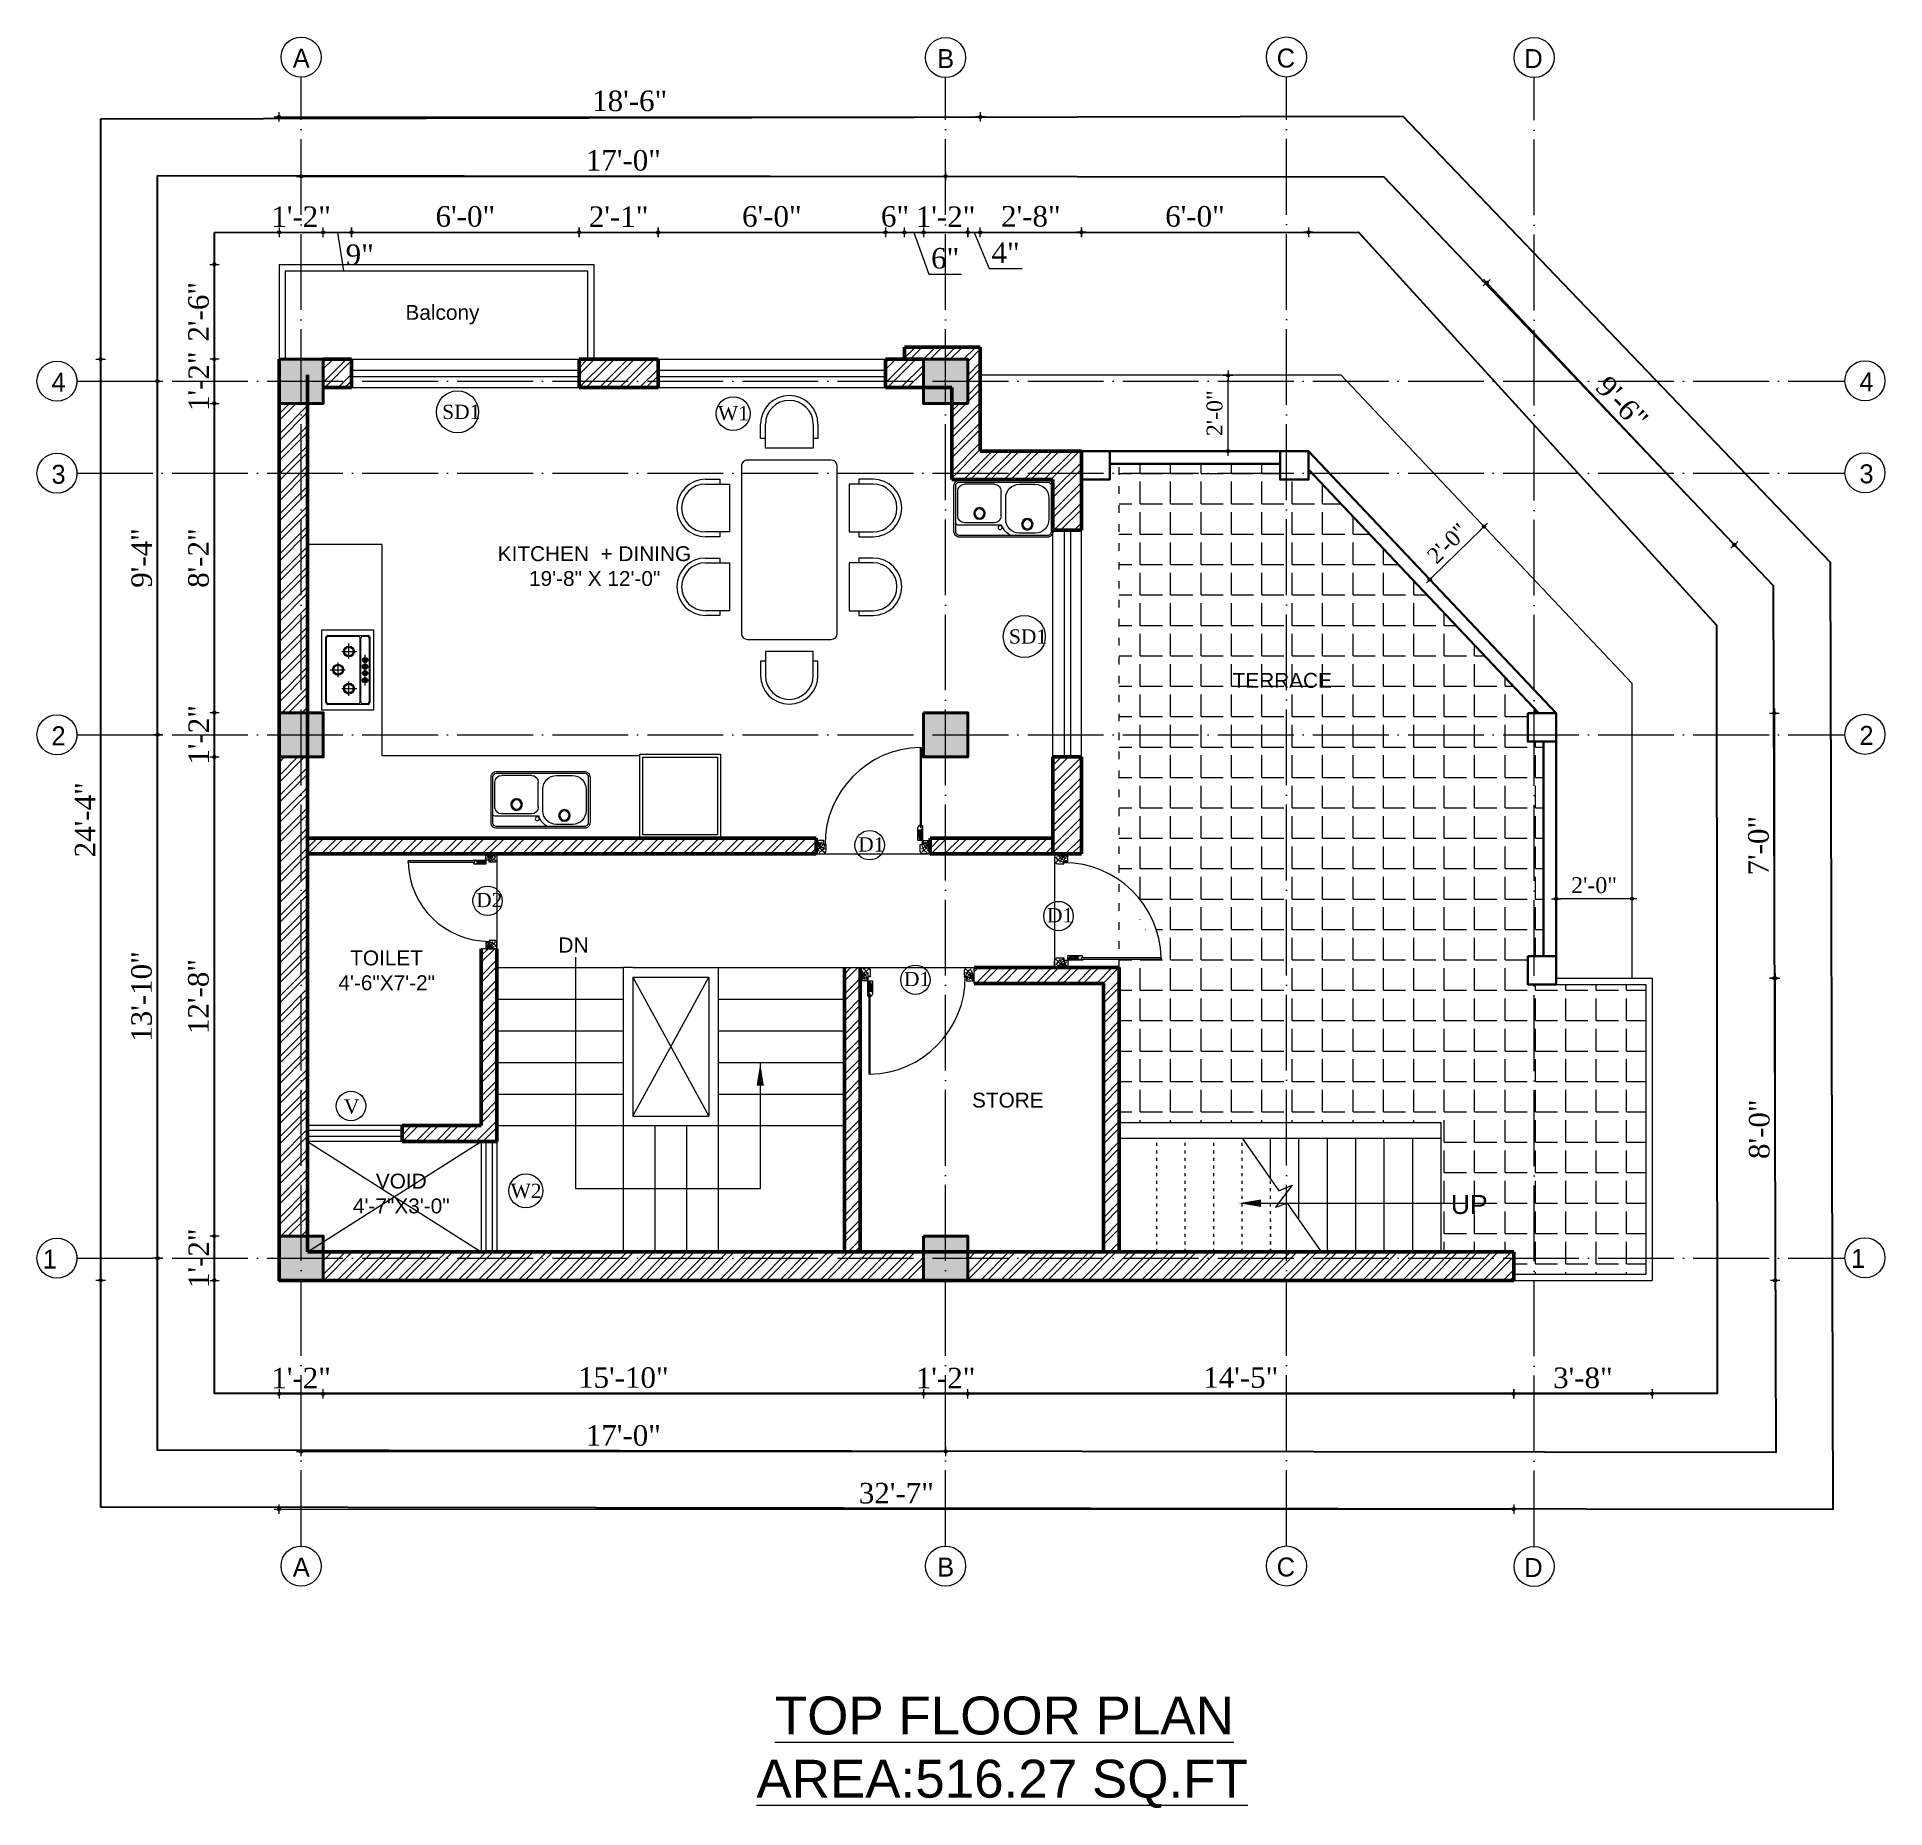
# Model space of a CAD drawing. Header units: inches. Extents: x 153221 to 157601, y -20468 to 0.
# Drawn here: x 156490 to 157075, y -19047 to -18486 of the extents above; entities that cross this region are included whole.
import ezdxf

# ---------------------------------------------------------------- set-up
doc = ezdxf.new("R2010")
doc.units = ezdxf.units.IN
doc.header["$MEASUREMENT"] = 0
doc.header["$PDMODE"] = 99
doc.linetypes.add('ACAD_ISO03W100', pattern=[30, 12, -18])
doc.linetypes.add('ACAD_ISO04W100', pattern=[30, 24, -3, 0, -3])
for name, color, linetype, lineweight in [('.09', 24, 'Continuous', 9), ('.1', 168, 'Continuous', 13), ('A-FUR', 42, 'Continuous', 5), ('CENTER  LINE RA', 10, 'ACAD_ISO04W100', 20), ('CONC. OUTLINE RA', 150, 'Continuous', 40), ('DOOR-WIN RA', 3, 'Continuous', 20), ('ELE1 RA', 1, 'Continuous', 30), ('ELE2 RA', 130, 'Continuous', 20), ('ELE3 RA', 2, 'Continuous', 18), ('FIXTURES', 23, 'Continuous', 9), ('Furniture', 22, 'Continuous', 13), ('Hatch', 254, 'Continuous', 9), ('HATCH RA', 8, 'Continuous', 5), ('HIDDEN RA', 253, 'ACAD_ISO03W100', 9), ('NOI THAT', 42, 'Continuous', 5), ('STAIR PLAN AND ELEV RA', 124, 'Continuous', 20), ('Text', 7, 'Continuous', 18), ('TEXTLAYER', 7, 'Continuous', 18), ('wall', 10, 'Continuous', 30), ('WALL RA', 42, 'Continuous', 50)]:
    doc.layers.add(name, color=color, linetype=linetype, lineweight=lineweight)
doc.layers.add('lettring', color=7, linetype='Continuous')
doc.layers.add('WINDOW+dOOR', color=5, linetype='Continuous')
doc.styles.add('arial', font='arial.ttf', dxfattribs={"height": 7})
doc.styles.add('DIM', font='dutch.ttf')
doc.styles.get("Standard").update_dxf_attribs({"font": 'arial.ttf'})
doc.styles.add('titles', font='GOTHICB.TTF')
doc.dimstyles.new('1-8', dxfattribs={"dimtxt": 7, "dimasz": 3, "dimexe": 3, "dimexo": 3, "dimgap": 3, "dimtad": 1, "dimdec": 0, "dimzin": 0, "dimdsep": 46, "dimlunit": 4, "dimtxsty": 'arial', "dimblk": 'ARCHTICK', "dimcen": 0.09, "dimdle": 3, "dimclrt": 6, "dimazin": 0, "dimtfac": 1, "dimtdec": 0, "dimtix": 1, "dimtofl": 0, "dimtmove": 2, "dimatfit": 3, "dimfxl": 5, "dimfxlon": 1, "dimtolj": 1, "dimtzin": 0, "dimlwe": 5, "dimarcsym": 1})
doc.dimstyles.new('Copy of DIM 8', dxfattribs={"dimtxt": 6.5, "dimasz": 1, "dimexe": 6, "dimexo": 18, "dimgap": 1.6875, "dimtad": 1, "dimdec": 0, "dimzin": 3, "dimdsep": 46, "dimlunit": 4, "dimtxsty": 'DIM', "dimblk": 'dot 2', "dimcen": 0.09375, "dimse1": 1, "dimse2": 1, "dimclrd": 1, "dimclre": 1, "dimclrt": 256, "dimadec": 0, "dimazin": 0, "dimtfac": 0.75, "dimtdec": 0, "dimtix": 1, "dimtmove": 1, "dimatfit": 3, "dimldrblk": 'DOT', "dimfxl": 1, "dimtolj": 1, "dimtzin": 0, "dimlwd": 9, "dimlwe": 9, "dimarcsym": 0})
pattern_1 = [(45, (9724.8924, -3872.767), (-3.18198052, 3.18198052), []), (45, (9727.0138, -3872.767), (-3.18198052, 3.18198052), [])]
pattern_2 = [(45, (9724.8924, -3876.767), (-3.18198052, 3.18198052), []), (45, (9727.0138, -3876.767), (-3.18198052, 3.18198052), [])]

# ---------------------------------------------------------------- blocks, each defined once
blk = doc.blocks.new('30 inch door')
at = {"layer": '.09'}
blk.add_arc((10330.01, 24687.1), 25.67, 91.332, 180, dxfattribs=at)
at = {"layer": '.1'}
for p, q in [((10329.41, 24712.76), (10329.41, 24691.67)), ((10329.41, 24712.76), (10329.81, 24712.76)), ((10329.81, 24691.67), (10329.81, 24712.76)), ((10328.81, 24688.15), (10328.81, 24691.67)), ((10329.29, 24692.15), (10329.41, 24692.15)), ((10329.41, 24692.15), (10329.41, 24691.67)), ((10329.41, 24691.67), (10329.81, 24691.67)), ((10329.41, 24691.67), (10329.81, 24691.67)), ((10329.81, 24691.67), (10329.81, 24692.15)), ((10329.81, 24692.15), (10330.01, 24692.15)), ((10330.01, 24692.15), (10330.01, 24688.15)), ((10302.02, 24688.15), (10302.02, 24684.65)), ((10304.03, 24688.15), (10302.02, 24688.15)), ((10304.03, 24688.15), (10304.03, 24688.15)), ((10304.03, 24687.1), (10304.03, 24688.15)), ((10304.65, 24687.1), (10304.03, 24687.1)), ((10304.65, 24685.52), (10304.65, 24687.1)), ((10330.01, 24688.15), (10328.81, 24688.15)), ((10329.4, 24687.1), (10330.01, 24687.1)), ((10329.4, 24685.52), (10329.4, 24687.1)), ((10330.01, 24687.1), (10330.01, 24688.15)), ((10330.01, 24688.15), (10332.02, 24688.15)), ((10332.02, 24688.15), (10332.02, 24684.65)), ((10302.02, 24684.65), (10303.77, 24684.65)), ((10332.02, 24684.65), (10330.27, 24684.65))]:
    blk.add_line(p, q, dxfattribs=at)
for centre, major_axis, start_param, end_param in [((10329.29, 24691.67), (-0.339, 0.339), 5.497787, 7.068583), ((10303.77, 24685.52), (-0.619, -0.619), 0.785398, 2.356194)]:
    blk.add_ellipse(centre, major_axis=major_axis, ratio=1, start_param=start_param, end_param=end_param, dxfattribs=at)
at = {"layer": '.1', "extrusion": (0, 0, -1)}
blk.add_ellipse((10330.27, 24685.52), major_axis=(-0.619, 0.619), ratio=1, start_param=3.926991, end_param=5.497787, dxfattribs=at)
blk.add_line((10330.01, 24688.15), (10330.01, 24688.15))
at = {"layer": 'Hatch', "lineweight": 0}
for points, knots in [([(10302.02, 24688.15), (10302.05, 24687.95), (10302.17, 24687.01), (10302.48, 24686.12), (10302.72, 24685.42)], [0, 0, 0, 0, 17.459471, 80.67073, 80.67073, 80.67073, 80.67073]), ([(10302.02, 24688.15), (10302.41, 24687.86), (10303.15, 24687.31), (10304.04, 24687.05), (10304.45, 24686.93)], [0, 0, 0, 0, 41.503939, 78.170205, 78.170205, 78.170205, 78.170205]), ([(10302.02, 24688.15), (10302.45, 24687.5), (10303.05, 24686.59), (10304.02, 24686.14), (10304.29, 24686.01)], [0, 0, 0, 0, 64.705486, 90.408952, 90.408952, 90.408952, 90.408952]), ([(10302.02, 24688.15), (10302.13, 24687.79), (10302.35, 24687.1), (10302.97, 24686.1), (10304.18, 24685.07)], [0, 0, 0, 0, 30.296971, 58.529009, 58.529009, 58.529009, 58.529009]), ([(10303.35, 24687.82), (10303.2, 24687.43), (10302.98, 24686.82), (10302.44, 24686.51), (10302.25, 24686.4)], [0, 0, 0, 0, 34.642749, 52.790216, 52.790216, 52.790216, 52.790216]), ([(10303.86, 24687.89), (10303.73, 24687.32), (10303.52, 24686.4), (10302.7, 24686), (10302.39, 24685.85)], [0, 0, 0, 0, 47.051669, 75.417188, 75.417188, 75.417188, 75.417188]), ([(10304.15, 24687.01), (10304.07, 24686.57), (10303.9, 24685.69), (10303.13, 24685.22), (10302.75, 24684.98)], [0, 0, 0, 0, 36.886594, 73.591637, 73.591637, 73.591637, 73.591637]), ([(10330.01, 24688.15), (10329.8, 24688.26), (10329.35, 24688.51), (10329.11, 24688.97), (10328.99, 24689.22)], [0, 0, 0, 0, 17.459472, 37.737029, 37.737029, 37.737029, 37.737029]), ([(10329.9, 24690.9), (10329.69, 24690.85), (10329.25, 24690.74), (10329.1, 24690.31), (10329.02, 24690.08)], [0, 0, 0, 0, 15.424483, 31.99547, 31.99547, 31.99547, 31.99547]), ([(10329.92, 24690.24), (10329.72, 24690.12), (10329.23, 24689.84), (10329.13, 24689.27), (10329.07, 24688.95)], [0, 0, 0, 0, 17.254821, 40.319618, 40.319618, 40.319618, 40.319618]), ([(10330.01, 24688.15), (10329.7, 24688.44), (10329.1, 24689.01), (10329.14, 24689.82), (10329.09, 24691.13)], [0, 0, 0, 0, 30.296971, 58.529009, 58.529009, 58.529009, 58.529009]), ([(10329.9, 24689.44), (10329.59, 24689.24), (10329.23, 24689.01), (10329.2, 24688.63), (10329.2, 24688.58)], [0, 0, 0, 0, 24.633819, 28.489546, 28.489546, 28.489546, 28.489546]), ([(10330.01, 24688.15), (10329.86, 24688.5), (10329.47, 24689.39), (10329.44, 24690.38), (10329.42, 24690.98)], [0, 0, 0, 0, 28.413311, 72.750806, 72.750806, 72.750806, 72.750806]), ([(10332.02, 24688.15), (10331.63, 24687.86), (10330.89, 24687.31), (10330.01, 24687.05), (10329.59, 24686.93)], [0, 0, 0, 0, 41.503939, 78.170205, 78.170205, 78.170205, 78.170205]), ([(10330.01, 24688.15), (10329.93, 24688.7), (10329.77, 24689.76), (10329.75, 24690.84), (10329.74, 24691.37)], [0, 0, 0, 0, 41.50394, 80.765622, 80.765622, 80.765622, 80.765622]), ([(10332.02, 24688.15), (10331.59, 24687.5), (10330.99, 24686.59), (10330.03, 24686.14), (10329.75, 24686.01)], [0, 0, 0, 0, 64.705486, 90.408952, 90.408952, 90.408952, 90.408952]), ([(10332.02, 24688.15), (10331.91, 24687.79), (10331.69, 24687.1), (10331.07, 24686.1), (10329.87, 24685.07)], [0, 0, 0, 0, 30.296971, 58.529009, 58.529009, 58.529009, 58.529009]), ([(10329.89, 24687.01), (10329.98, 24686.57), (10330.14, 24685.69), (10330.91, 24685.22), (10331.29, 24684.98)], [0, 0, 0, 0, 36.886594, 73.591637, 73.591637, 73.591637, 73.591637]), ([(10330.18, 24687.89), (10330.31, 24687.32), (10330.52, 24686.4), (10331.35, 24686), (10331.66, 24685.85)], [0, 0, 0, 0, 47.051669, 75.417188, 75.417188, 75.417188, 75.417188]), ([(10330.7, 24687.82), (10330.84, 24687.43), (10331.06, 24686.82), (10331.61, 24686.51), (10331.8, 24686.4)], [0, 0, 0, 0, 34.642749, 52.790216, 52.790216, 52.790216, 52.790216]), ([(10332.02, 24688.15), (10332, 24687.95), (10331.87, 24687.01), (10331.56, 24686.12), (10331.32, 24685.42)], [0, 0, 0, 0, 17.459471, 80.67073, 80.67073, 80.67073, 80.67073])]:
    blk.add_open_spline(points, degree=3, knots=knots, dxfattribs=at)
blk = doc.blocks.new('COLUMN')
at = {"layer": 'CONC. OUTLINE RA', "transparency": 33554687}
h = blk.add_hatch(color=256, dxfattribs=at)
h.dxf.hatch_style = 1
h.paths.add_polyline_path([(148062.93, -13130.45), (148076.93, -13130.45), (148076.93, -13116.45), (148062.93, -13116.45)])
at = {"layer": 'CONC. OUTLINE RA'}
blk.add_lwpolyline([(148062.93, -13116.45), (148076.93, -13116.45), (148076.93, -13130.45), (148062.93, -13130.45)], close=True, dxfattribs=at)
blk = doc.blocks.new('_ArchTick')
at = {"color": 0, "linetype": 'ByBlock', "const_width": 0.15}
blk.add_lwpolyline([(-0.5, -0.5), (0.5, 0.5)], dxfattribs=at)
blk = doc.blocks.new('A$C3F0C2877')
at = {"layer": 'NOI THAT', "linetype": 'Continuous'}
for p, q in [((700, 1640), (700, 1520)), ((740, 1640), (740, 1440)), ((1140, 1440), (1140, 1640)), ((1180, 1520), (1180, 1640)), ((1358, 1640), (1358, 1520)), ((1398, 1640), (1398, 1440)), ((1798, 1440), (1798, 1640)), ((1838, 1520), (1838, 1640)), ((700, 1520), (740, 1520)), ((740, 1440), (1140, 1440)), ((1140, 1520), (1180, 1520)), ((1358, 1520), (1398, 1520)), ((1398, 1440), (1798, 1440)), ((1798, 1520), (1838, 1520)), ((540, 1290), (540, 590)), ((1988, 1340), (590, 1340)), ((2038, 590), (2038, 1290)), ((240, 1180), (360, 1180)), ((240, 1140), (440, 1140)), ((360, 1180), (360, 1140)), ((440, 1140), (440, 740)), ((2139, 1140), (2139, 740)), ((2339, 1140), (2139, 1140)), ((2339, 1180), (2219, 1180)), ((2219, 1180), (2219, 1140)), ((440, 740), (240, 740)), ((360, 700), (240, 700)), ((360, 740), (360, 700)), ((2139, 740), (2339, 740)), ((2219, 740), (2219, 700)), ((2219, 700), (2339, 700)), ((590, 540), (1988, 540)), ((700, 360), (740, 360)), ((700, 240), (700, 360)), ((740, 440), (1140, 440)), ((740, 240), (740, 440)), ((1140, 440), (1140, 240)), ((1140, 360), (1180, 360)), ((1180, 360), (1180, 240)), ((1358, 360), (1398, 360)), ((1358, 240), (1358, 360)), ((1398, 440), (1798, 440)), ((1398, 240), (1398, 440)), ((1798, 440), (1798, 240)), ((1798, 360), (1838, 360)), ((1838, 360), (1838, 240))]:
    blk.add_line(p, q, dxfattribs=at)
for centre, radius, start, end in [((940, 1640), 240, 0, 180), ((1598, 1640), 240, 0, 180), ((940, 1640), 200, 0, 180), ((1598, 1640), 200, 0, 180), ((590, 1290), 50, 90, 180), ((1988, 1290), 50, 0, 90), ((240, 940), 240, 90, 270), ((240, 940), 200, 90, 270), ((2339, 940), 240, 270, 90), ((2339, 940), 200, 270, 90), ((590, 590), 50, 180, 270), ((1988, 590), 50, 270, 0), ((940, 240), 240, 180, 0), ((940, 240), 200, 180, 0), ((1598, 240), 240, 180, 0), ((1598, 240), 200, 180, 0)]:
    blk.add_arc(centre, radius, start, end, dxfattribs=at)
blk = doc.blocks.new('kit')
at = {"layer": 'Furniture'}
for p, q in [((106814.32, -19096.51), (106814.32, -19121.71)), ((106830.88, -19096.51), (106814.32, -19096.51)), ((106830.88, -19121.71), (106830.88, -19096.51)), ((106815.52, -19119.44), (106815.52, -19098.78)), ((106815.75, -19119.21), (106815.75, -19099.01)), ((106816.09, -19098.21), (106828.88, -19098.21)), ((106816.32, -19098.44), (106817.79, -19098.44)), ((106818.37, -19099.01), (106818.37, -19119.21)), ((106818.6, -19099.01), (106818.6, -19119.21)), ((106819.17, -19098.44), (106828.65, -19098.44)), ((106824.4, -19103.21), (106819.67, -19103.21)), ((106822.15, -19100.96), (106822.15, -19105.46)), ((106829.22, -19099.01), (106829.22, -19119.21)), ((106829.46, -19098.78), (106829.46, -19119.44)), ((106818.09, -19105.86), (106815.99, -19105.86)), ((106818.09, -19108.1), (106815.99, -19108.1)), ((106817.06, -19104.19), (106817.06, -19113.9)), ((106828.08, -19109.11), (106823.33, -19109.11)), ((106825.59, -19106.86), (106825.59, -19111.45)), ((106818.09, -19110.14), (106815.99, -19110.14)), ((106818.09, -19112.28), (106815.99, -19112.28)), ((106824.41, -19114.95), (106819.67, -19114.95)), ((106822.15, -19112.7), (106822.15, -19117.49)), ((106828.88, -19120.01), (106816.09, -19120.01)), ((106817.79, -19119.78), (106816.32, -19119.78)), ((106828.65, -19119.78), (106819.17, -19119.78)), ((106814.32, -19121.71), (106830.88, -19121.71))]:
    blk.add_line(p, q, dxfattribs=at)
for centre, radius in [((106822.15, -19103.21), 1.71), ((106822.15, -19103.21), 1.37), ((106817.06, -19105.86), 0.835), ((106817.06, -19110.14), 0.823), ((106817.06, -19108.1), 0.804), ((106817.06, -19108.1), 0.564), ((106817.06, -19105.86), 0.533), ((106825.59, -19109.19), 1.72), ((106825.59, -19109.19), 1.39), ((106817.01, -19112.23), 0.797), ((106817.01, -19112.28), 0.556), ((106817.06, -19110.14), 0.572), ((106822.15, -19114.95), 1.72), ((106822.15, -19114.95), 1.39)]:
    blk.add_circle(centre, radius, dxfattribs=at)
for centre, start, end in [((106816.09, -19098.78), 90, 180), ((106816.32, -19099.01), 90, 180), ((106817.79, -19099.01), 0, 90), ((106819.17, -19099.01), 90, 180), ((106828.65, -19099.01), 0, 90), ((106828.88, -19098.78), 0, 90), ((106816.09, -19119.44), 180, 270), ((106816.32, -19119.21), 180, 270), ((106817.79, -19119.21), 270, 0), ((106819.17, -19119.21), 180, 270), ((106828.65, -19119.21), 270, 0), ((106828.88, -19119.44), 270, 0)]:
    blk.add_arc(centre, 0.576, start, end, dxfattribs=at)
blk = doc.blocks.new('kit2')
at = {"layer": 'Furniture'}
for p, q in [((106773.71, -19074.43), (106773.71, -19078.86)), ((106788.24, -19073.71), (106774.43, -19073.71)), ((106785.95, -19074.43), (106776.51, -19074.43)), ((106798.91, -19071.12), (106793.87, -19071.12)), ((106774.35, -19076.59), (106774.35, -19084.44)), ((106788.11, -19076.59), (106788.11, -19084.44)), ((106789.55, -19075.44), (106789.55, -19082.28)), ((106803.23, -19082.28), (106803.23, -19075.44)), ((106785.95, -19086.6), (106776.51, -19086.6)), ((106793.87, -19086.6), (106798.91, -19086.6))]:
    blk.add_line(p, q, dxfattribs=at)
for points in [[(106774.97, -19087.86), (106802.69, -19087.86, 0.414214), (106804.49, -19086.06), (106804.49, -19071.66, 0.414214), (106802.69, -19069.86), (106774.97, -19069.86, 0.414214), (106773.17, -19071.66), (106773.17, -19086.06, 0.414214)], [(106774.97, -19087.32), (106802.69, -19087.32, 0.414214), (106803.95, -19086.06), (106803.95, -19071.66, 0.414214), (106802.69, -19070.4), (106774.97, -19070.4, 0.414214), (106773.71, -19071.66), (106773.71, -19086.06, 0.414214)]]:
    blk.add_lwpolyline(points, format="xyb", close=True, dxfattribs=at)
for centre, radius in [((106787.77, -19072.89), 0.614), ((106796.39, -19073.94), 1.83), ((106796.39, -19073.94), 1.47), ((106781.25, -19077.38), 1.83), ((106781.25, -19077.38), 1.47)]:
    blk.add_circle(centre, radius, dxfattribs=at)
for centre, radius, start, end in [((106774.43, -19074.43), 0.72, 90, 180), ((106776.51, -19076.59), 2.16, 90, 180), ((106785.95, -19076.59), 2.16, 0, 90), ((106794, -19075.81), 6.13, 118.07, 159.98075), ((106793.87, -19075.44), 4.32, 90, 180), ((106798.91, -19075.44), 4.32, 0, 90), ((106776.51, -19084.44), 2.16, 180, 270), ((106785.95, -19084.44), 2.16, 270, 0), ((106793.87, -19082.28), 4.32, 180, 270), ((106798.91, -19082.28), 4.32, 270, 0)]:
    blk.add_arc(centre, radius, start, end, dxfattribs=at)
blk = doc.blocks.new('dot1')
at = {"layer": 'Hatch'}
h = blk.add_hatch(color=256, dxfattribs=at)
edge = h.paths.add_edge_path()
edge.add_arc((0, 0), 1, 0, 360)
for p, q in [((3, 0), (-3, 0)), ((0, 3), (0, -3))]:
    blk.add_line(p, q, dxfattribs=at)
blk.add_circle((0, 0), 1, dxfattribs=at)
blk = doc.blocks.new('dot 2')
at = {"layer": 'Hatch', "xscale": 0.5, "yscale": 0.5, "zscale": 0.5}
blk.add_blockref('dot1', (0, 0), dxfattribs=at)
blk = doc.blocks.new('*D919')
at = {"layer": 'Defpoints', "color": 0, "transparency": 16777216}
for p in [(160885.15, -18574.7), (160849.15, -18604.7), (160885.15, -18604.7)]:
    blk.add_point(p, dxfattribs=at)
at = {"layer": 'lettring', "color": 1, "lineweight": 9, "transparency": 16777216}
blk.add_line((160849.15, -18575.7), (160849.15, -18603.7), dxfattribs=at)
for p, rotation in [((160849.15, -18574.7), 90), ((160849.15, -18604.7), 270)]:
    blk.add_blockref('dot 2', p, dxfattribs=dict(at, rotation=rotation))
at = {"layer": 'lettring', "transparency": 16777216, "insert": (160844.15, -18589.7), "char_height": 6.5, "attachment_point": 5, "rotation": 90, "style": 'DIM'}
blk.add_mtext('\\A1;2\'-6"', dxfattribs=at)
blk = doc.blocks.new('_Dot')
at = {"color": 0, "linetype": 'ByBlock', "lineweight": -2}
blk.add_line((-0.5, 0), (-1, 0), dxfattribs=at)
at = {"color": 0, "linetype": 'ByBlock', "const_width": 0.5}
blk.add_lwpolyline([(-0.25, 0, 1), (0.25, 0, 1)], format="xyb", close=True, dxfattribs=at)
blk = doc.blocks.new('*D920')
at = {"layer": 'Defpoints', "color": 0, "transparency": 16777216}
for p in [(160885.15, -18604.7), (160849.15, -18618.7), (160885.15, -18618.7)]:
    blk.add_point(p, dxfattribs=at)
at = {"layer": 'lettring', "color": 1, "lineweight": 9, "transparency": 16777216}
for p, q in [((160849.15, -18603.7), (160849.15, -18602.7)), ((160849.15, -18604.7), (160849.15, -18618.7)), ((160849.15, -18619.7), (160849.15, -18620.7))]:
    blk.add_line(p, q, dxfattribs=at)
for p, rotation in [((160849.15, -18604.7), 270), ((160849.15, -18618.7), 90)]:
    blk.add_blockref('dot 2', p, dxfattribs=dict(at, rotation=rotation))
at = {"layer": 'lettring', "transparency": 16777216, "insert": (160844.18, -18611.7), "char_height": 6.5, "attachment_point": 5, "rotation": 90, "style": 'DIM'}
blk.add_mtext('\\A1;1\'-2"', dxfattribs=at)
blk = doc.blocks.new('*D921')
at = {"layer": 'Defpoints', "color": 0, "transparency": 16777216}
for p in [(160885.15, -18618.7), (160849.15, -18716.64), (160885.15, -18716.64)]:
    blk.add_point(p, dxfattribs=at)
at = {"layer": 'lettring', "color": 1, "lineweight": 9, "transparency": 16777216}
blk.add_line((160849.15, -18619.7), (160849.15, -18715.64), dxfattribs=at)
for p, rotation in [((160849.15, -18618.7), 90), ((160849.15, -18716.64), 270)]:
    blk.add_blockref('dot 2', p, dxfattribs=dict(at, rotation=rotation))
at = {"layer": 'lettring', "transparency": 16777216, "insert": (160844.14, -18667.67), "char_height": 6.5, "attachment_point": 5, "rotation": 90, "style": 'DIM'}
blk.add_mtext('\\A1;8\'-2"', dxfattribs=at)
blk = doc.blocks.new('*D922')
at = {"layer": 'Defpoints', "color": 0, "transparency": 16777216}
for p in [(160885.15, -18716.64), (160849.15, -18730.64), (160885.15, -18730.64)]:
    blk.add_point(p, dxfattribs=at)
at = {"layer": 'lettring', "color": 1, "lineweight": 9, "transparency": 16777216}
for p, q in [((160849.15, -18715.64), (160849.15, -18714.64)), ((160849.15, -18716.64), (160849.15, -18730.64)), ((160849.15, -18731.64), (160849.15, -18732.64))]:
    blk.add_line(p, q, dxfattribs=at)
for p, rotation in [((160849.15, -18716.64), 270), ((160849.15, -18730.64), 90)]:
    blk.add_blockref('dot 2', p, dxfattribs=dict(at, rotation=rotation))
at = {"layer": 'lettring', "transparency": 16777216, "insert": (160844.18, -18723.64), "char_height": 6.5, "attachment_point": 5, "rotation": 90, "style": 'DIM'}
blk.add_mtext('\\A1;1\'-2"', dxfattribs=at)
blk = doc.blocks.new('*D923')
at = {"layer": 'Defpoints', "color": 0, "transparency": 16777216}
for p in [(160885.15, -18730.64), (160849.15, -18882.34), (160885.15, -18882.34)]:
    blk.add_point(p, dxfattribs=at)
at = {"layer": 'lettring', "color": 1, "lineweight": 9, "transparency": 16777216}
blk.add_line((160849.15, -18731.64), (160849.15, -18881.34), dxfattribs=at)
for p, rotation in [((160849.15, -18730.64), 90), ((160849.15, -18882.34), 270)]:
    blk.add_blockref('dot 2', p, dxfattribs=dict(at, rotation=rotation))
at = {"layer": 'lettring', "transparency": 16777216, "insert": (160844.12, -18806.49), "char_height": 6.5, "attachment_point": 5, "rotation": 90, "style": 'DIM'}
blk.add_mtext('\\A1;12\'-8"', dxfattribs=at)
blk = doc.blocks.new('*D924')
at = {"layer": 'Defpoints', "color": 0, "transparency": 16777216}
for p in [(160885.15, -18882.34), (160849.15, -18896.34), (160885.15, -18896.34)]:
    blk.add_point(p, dxfattribs=at)
at = {"layer": 'lettring', "color": 1, "lineweight": 9, "transparency": 16777216}
for p, q in [((160849.15, -18881.34), (160849.15, -18880.34)), ((160849.15, -18882.34), (160849.15, -18896.34)), ((160849.15, -18897.34), (160849.15, -18898.34))]:
    blk.add_line(p, q, dxfattribs=at)
for p, rotation in [((160849.15, -18882.34), 270), ((160849.15, -18896.34), 90)]:
    blk.add_blockref('dot 2', p, dxfattribs=dict(at, rotation=rotation))
at = {"layer": 'lettring', "transparency": 16777216, "insert": (160844.18, -18889.34), "char_height": 6.5, "attachment_point": 5, "rotation": 90, "style": 'DIM'}
blk.add_mtext('\\A1;1\'-2"', dxfattribs=at)
blk = doc.blocks.new('*D925')
at = {"layer": 'Defpoints', "color": 0, "transparency": 16777216}
for p in [(160831.15, -18723.64), (160892.15, -18723.64), (160892.15, -18889.31)]:
    blk.add_point(p, dxfattribs=at)
at = {"layer": 'lettring', "color": 1, "lineweight": 9, "transparency": 16777216}
blk.add_line((160831.15, -18888.3), (160831.15, -18724.64), dxfattribs=at)
for p, rotation in [((160831.15, -18723.64), 89.99950363250453), ((160831.15, -18889.3), 269.9995036325045)]:
    blk.add_blockref('dot 2', p, dxfattribs=dict(at, rotation=rotation))
at = {"layer": 'lettring', "transparency": 16777216, "insert": (160826.12, -18806.47), "char_height": 6.5, "attachment_point": 5, "rotation": 89.9995, "style": 'DIM'}
blk.add_mtext('\\A1;13\'-10"', dxfattribs=at)
blk = doc.blocks.new('*D926')
at = {"layer": 'Defpoints', "color": 0, "transparency": 16777216}
for p in [(160831.15, -18611.67), (160892.15, -18611.67), (160892.15, -18723.64)]:
    blk.add_point(p, dxfattribs=at)
at = {"layer": 'lettring', "color": 1, "lineweight": 9, "transparency": 16777216}
blk.add_line((160831.15, -18722.64), (160831.15, -18612.67), dxfattribs=at)
for p, rotation in [((160831.15, -18611.67), 89.99950363250016), ((160831.15, -18723.64), 269.9995036325001)]:
    blk.add_blockref('dot 2', p, dxfattribs=dict(at, rotation=rotation))
at = {"layer": 'lettring', "transparency": 16777216, "insert": (160826.15, -18667.65), "char_height": 6.5, "attachment_point": 5, "rotation": 89.9995, "style": 'DIM'}
blk.add_mtext('\\A1;9\'-4"', dxfattribs=at)
blk = doc.blocks.new('*D927')
at = {"layer": 'Defpoints', "color": 0, "transparency": 16777216}
for p in [(160885.15, -18604.7), (160813.15, -18896.34), (160885.15, -18896.34)]:
    blk.add_point(p, dxfattribs=at)
at = {"layer": 'lettring', "color": 1, "lineweight": 9, "transparency": 16777216}
blk.add_line((160813.15, -18605.7), (160813.15, -18895.34), dxfattribs=at)
for p, rotation in [((160813.15, -18604.7), 90), ((160813.15, -18896.34), 270)]:
    blk.add_blockref('dot 2', p, dxfattribs=dict(at, rotation=rotation))
at = {"layer": 'lettring', "transparency": 16777216, "insert": (160808.21, -18750.52), "char_height": 6.5, "attachment_point": 5, "rotation": 90, "style": 'DIM'}
blk.add_mtext('\\A1;24\'-4"', dxfattribs=at)
blk = doc.blocks.new('nbc')
at = {"layer": 'CENTER  LINE RA', "linetype": 'ACAD_ISO04W100'}
for p, q in [((157544.19, -18980.32), (157544.19, -18515.32)), ((157748.23, -18980.32), (157748.23, -18515.46)), ((157856.14, -18980.29), (157856.14, -18515.29)), ((157934.54, -18980.46), (157934.54, -18515.46)), ((157473.24, -18611.56), (158032.97, -18611.56)), ((157473.24, -18640.7), (158032.97, -18640.7)), ((157473.24, -18723.5), (158032.97, -18723.5)), ((157473.24, -18889.2), (158032.97, -18889.2)), ((158045.65, -18889.2), (158045.65, -18889.2))]:
    blk.add_line(p, q, dxfattribs=at)
at = {"layer": 'Text'}
for centre in [(157544.19, -18508.98), (157544.19, -18508.98), (157544.19, -18508.98), (157748.23, -18509.12), (157748.23, -18509.12), (157748.23, -18509.12), (157856.14, -18508.94), (157856.14, -18508.94), (157856.14, -18508.94), (157934.54, -18509.12), (157934.54, -18509.12), (157934.54, -18509.12), (157466.9, -18611.56), (157466.89, -18611.56), (157466.9, -18611.56), (158039.31, -18611.43), (158039.31, -18611.43), (158039.31, -18611.43), (157466.9, -18640.7), (157466.89, -18640.7), (157466.9, -18640.7), (158039.31, -18640.57), (158039.31, -18640.57), (158039.31, -18640.57), (157466.9, -18723.5), (157466.89, -18723.5), (157466.9, -18723.5), (158039.31, -18723.37), (158039.31, -18723.37), (158039.31, -18723.37), (157466.9, -18889.2), (157466.89, -18889.2), (157466.9, -18889.2), (158039.31, -18889.07), (158039.31, -18889.07), (158039.31, -18889.07), (157544.19, -18986.67), (157544.19, -18986.67), (157544.19, -18986.67), (157748.23, -18986.67), (157748.23, -18986.67), (157748.23, -18986.67), (157856.14, -18986.64), (157856.14, -18986.64), (157856.14, -18986.64), (157934.54, -18986.81), (157934.54, -18986.81), (157934.54, -18986.81)]:
    blk.add_circle(centre, 6.34, dxfattribs=at)
at = {"layer": 'Text', "char_height": 6, "width": 68.6783, "attachment_point": 3, "rotation": 0.00351, "style": 'titles'}
for s, insert in [('{\\fStylus BT|b0|i0|c0|p34;A}', (157546.91, -18506.3)), ('{\\fStylus BT|b0|i0|c0|p34;B}', (157750.95, -18506.44)), ('{\\fStylus BT|b0|i0|c0|p34;C}', (157858.86, -18506.27)), ('{\\fStylus BT|b0|i0|c0|p34;D}', (157937.27, -18506.44)), ('{\\fStylus BT|b0|i0|c0|p34;4}', (157469.62, -18608.89)), ('{\\fStylus BT|b0|i0|c0|p34;4}', (158042.03, -18608.75)), ('{\\fStylus BT|b0|i0|c0|p34;3}', (157469.62, -18638.03)), ('{\\fStylus BT|b0|i0|c0|p34;3}', (158042.03, -18637.89)), ('{\\fStylus BT|b0|i0|c0|p34;2}', (157469.62, -18720.82)), ('{\\fStylus BT|b0|i0|c0|p34;2}', (158042.03, -18720.69)), ('{\\fStylus BT|b0|i0|c0|p34;1}', (157466.85, -18886.48)), ('{\\fStylus BT|b0|i0|c0|p34;1}', (158039.38, -18886.26)), ('{\\fStylus BT|b0|i0|c0|p34;A}', (157546.91, -18983.99)), ('{\\fStylus BT|b0|i0|c0|p34;B}', (157750.95, -18983.99)), ('{\\fStylus BT|b0|i0|c0|p34;C}', (157858.86, -18983.96)), ('{\\fStylus BT|b0|i0|c0|p34;D}', (157937.26, -18984.13))]:
    blk.add_mtext(s, dxfattribs=dict(at, insert=insert))
blk = doc.blocks.new('*D928')
at = {"layer": 'Defpoints', "color": 0, "transparency": 16777216}
for p in [(160869.6, -18896.34), (160883.6, -18896.34), (160883.6, -18932.23)]:
    blk.add_point(p, dxfattribs=at)
at = {"layer": 'lettring', "color": 1, "lineweight": 9, "transparency": 16777216}
for p, q in [((160868.6, -18932.23), (160867.6, -18932.23)), ((160869.6, -18932.23), (160883.6, -18932.23)), ((160884.6, -18932.23), (160885.6, -18932.23))]:
    blk.add_line(p, q, dxfattribs=at)
blk.add_blockref('dot 2', (160869.6, -18932.23), dxfattribs=at)
at = {"layer": 'lettring', "color": 1, "lineweight": 9, "transparency": 16777216, "rotation": 180}
blk.add_blockref('dot 2', (160883.6, -18932.23), dxfattribs=at)
at = {"layer": 'lettring', "transparency": 16777216, "insert": (160876.6, -18927.26), "char_height": 6.5, "attachment_point": 5, "style": 'DIM'}
blk.add_mtext('\\A1;1\'-2"', dxfattribs=at)
blk = doc.blocks.new('*D929')
at = {"layer": 'Defpoints', "color": 0, "transparency": 16777216}
for p in [(160883.6, -18896.34), (161073.64, -18896.34), (161073.64, -18932.23)]:
    blk.add_point(p, dxfattribs=at)
at = {"layer": 'lettring', "color": 1, "lineweight": 9, "transparency": 16777216}
blk.add_line((160884.6, -18932.23), (161072.64, -18932.23), dxfattribs=at)
at = {"layer": 'lettring', "color": 1, "lineweight": 9, "transparency": 16777216, "rotation": 180}
blk.add_blockref('dot 2', (160883.6, -18932.23), dxfattribs=at)
at = {"layer": 'lettring', "color": 1, "lineweight": 9, "transparency": 16777216}
blk.add_blockref('dot 2', (161073.64, -18932.23), dxfattribs=at)
at = {"layer": 'lettring', "transparency": 16777216, "insert": (160978.62, -18927.15), "char_height": 6.5, "attachment_point": 5, "style": 'DIM'}
blk.add_mtext('\\A1;15\'-10"', dxfattribs=at)
blk = doc.blocks.new('*D930')
at = {"layer": 'Defpoints', "color": 0, "transparency": 16777216}
for p in [(161073.64, -18896.34), (161087.64, -18896.34), (161087.64, -18932.23)]:
    blk.add_point(p, dxfattribs=at)
at = {"layer": 'lettring', "color": 1, "lineweight": 9, "transparency": 16777216}
for p, q in [((161072.64, -18932.23), (161071.64, -18932.23)), ((161073.64, -18932.23), (161087.64, -18932.23)), ((161088.64, -18932.23), (161089.64, -18932.23))]:
    blk.add_line(p, q, dxfattribs=at)
blk.add_blockref('dot 2', (161073.64, -18932.23), dxfattribs=at)
at = {"layer": 'lettring', "color": 1, "lineweight": 9, "transparency": 16777216, "rotation": 180}
blk.add_blockref('dot 2', (161087.64, -18932.23), dxfattribs=at)
at = {"layer": 'lettring', "transparency": 16777216, "insert": (161080.64, -18927.26), "char_height": 6.5, "attachment_point": 5, "style": 'DIM'}
blk.add_mtext('\\A1;1\'-2"', dxfattribs=at)
blk = doc.blocks.new('*D931')
at = {"layer": 'Defpoints', "color": 0, "transparency": 16777216}
for p in [(161087.64, -18896.34), (161260.52, -18896.34), (161260.52, -18932.23)]:
    blk.add_point(p, dxfattribs=at)
at = {"layer": 'lettring', "color": 1, "lineweight": 9, "transparency": 16777216}
blk.add_line((161088.64, -18932.23), (161259.52, -18932.23), dxfattribs=at)
at = {"layer": 'lettring', "color": 1, "lineweight": 9, "transparency": 16777216, "rotation": 180}
blk.add_blockref('dot 2', (161087.64, -18932.23), dxfattribs=at)
at = {"layer": 'lettring', "color": 1, "lineweight": 9, "transparency": 16777216}
blk.add_blockref('dot 2', (161260.52, -18932.23), dxfattribs=at)
at = {"layer": 'lettring', "transparency": 16777216, "insert": (161174.08, -18927.15), "char_height": 6.5, "attachment_point": 5, "style": 'DIM'}
blk.add_mtext('\\A1;14\'-5"', dxfattribs=at)
blk = doc.blocks.new('*D932')
at = {"layer": 'Defpoints', "color": 0, "transparency": 16777216}
for p in [(161260.52, -18896.34), (161304.32, -18896.35), (161304.32, -18932.23)]:
    blk.add_point(p, dxfattribs=at)
at = {"layer": 'lettring', "color": 1, "lineweight": 9, "transparency": 16777216}
blk.add_line((161261.52, -18932.23), (161303.32, -18932.23), dxfattribs=at)
at = {"layer": 'lettring', "color": 1, "lineweight": 9, "transparency": 16777216, "rotation": 180}
blk.add_blockref('dot 2', (161260.52, -18932.23), dxfattribs=at)
at = {"layer": 'lettring', "color": 1, "lineweight": 9, "transparency": 16777216}
blk.add_blockref('dot 2', (161304.32, -18932.23), dxfattribs=at)
at = {"layer": 'lettring', "transparency": 16777216, "insert": (161282.42, -18927.22), "char_height": 6.5, "attachment_point": 5, "style": 'DIM'}
blk.add_mtext('\\A1;3\'-8"', dxfattribs=at)
blk = doc.blocks.new('*D933')
at = {"layer": 'Defpoints', "color": 0, "transparency": 16777216}
for p in [(160876.6, -18889.34), (161080.64, -18889.34), (161080.64, -18950.49)]:
    blk.add_point(p, dxfattribs=at)
at = {"layer": 'lettring', "color": 1, "lineweight": 9, "transparency": 16777216}
blk.add_line((160877.6, -18950.49), (161079.64, -18950.49), dxfattribs=at)
at = {"layer": 'lettring', "color": 1, "lineweight": 9, "transparency": 16777216, "rotation": 180}
blk.add_blockref('dot 2', (160876.6, -18950.49), dxfattribs=at)
at = {"layer": 'lettring', "color": 1, "lineweight": 9, "transparency": 16777216}
blk.add_blockref('dot 2', (161080.64, -18950.49), dxfattribs=at)
at = {"layer": 'lettring', "transparency": 16777216, "insert": (160978.62, -18945.47), "char_height": 6.5, "attachment_point": 5, "style": 'DIM'}
blk.add_mtext('\\A1;17\'-0"', dxfattribs=at)
blk = doc.blocks.new('*D934')
at = {"layer": 'Defpoints', "color": 0, "transparency": 16777216}
for p in [(160869.6, -18896.34), (161260.52, -18896.35), (161260.52, -18968.75)]:
    blk.add_point(p, dxfattribs=at)
at = {"layer": 'lettring', "color": 1, "lineweight": 9, "transparency": 16777216}
blk.add_line((160870.6, -18968.75), (161259.52, -18968.75), dxfattribs=at)
for p, rotation in [((160869.6, -18968.75), 179.998952914198), ((161260.52, -18968.75), 359.998952914198)]:
    blk.add_blockref('dot 2', p, dxfattribs=dict(at, rotation=rotation))
at = {"layer": 'lettring', "transparency": 16777216, "insert": (161065.06, -18963.75), "char_height": 6.5, "attachment_point": 5, "rotation": 359.99895, "style": 'DIM'}
blk.add_mtext('\\A1;32\'-7"', dxfattribs=at)
blk = doc.blocks.new('*D751')
at = {"layer": 'Defpoints', "color": 0, "transparency": 16777216}
for p in [(160883.6, -18564.57), (160869.6, -18604.7), (160883.6, -18604.7)]:
    blk.add_point(p, dxfattribs=at)
at = {"layer": 'lettring', "color": 1, "lineweight": 9, "transparency": 16777216}
for p, q in [((160868.6, -18564.57), (160867.6, -18564.57)), ((160869.6, -18564.57), (160883.6, -18564.57)), ((160884.6, -18564.57), (160885.6, -18564.57))]:
    blk.add_line(p, q, dxfattribs=at)
blk.add_blockref('dot 2', (160869.6, -18564.57), dxfattribs=at)
at = {"layer": 'lettring', "color": 1, "lineweight": 9, "transparency": 16777216, "rotation": 180}
blk.add_blockref('dot 2', (160883.6, -18564.57), dxfattribs=at)
at = {"layer": 'lettring', "transparency": 16777216, "insert": (160876.6, -18559.6), "char_height": 6.5, "attachment_point": 5, "style": 'DIM'}
blk.add_mtext('\\A1;1\'-2"', dxfattribs=at)
blk = doc.blocks.new('*D752')
at = {"layer": 'Defpoints', "color": 0, "transparency": 16777216}
for p in [(160892.6, -18564.57), (160883.6, -18604.7), (160892.6, -18604.7)]:
    blk.add_point(p, dxfattribs=at)
at = {"layer": 'lettring', "color": 1, "lineweight": 9, "transparency": 16777216}
for p, q in [((160884.6, -18564.57), (160891.6, -18564.57)), ((160888.1, -18564.57), (160889.98, -18576.7)), ((160889.98, -18576.7), (160900.34, -18576.7))]:
    blk.add_line(p, q, dxfattribs=at)
at = {"layer": 'lettring', "color": 1, "lineweight": 9, "transparency": 16777216, "rotation": 180}
blk.add_blockref('dot 2', (160883.6, -18564.57), dxfattribs=at)
at = {"layer": 'lettring', "color": 1, "lineweight": 9, "transparency": 16777216}
blk.add_blockref('dot 2', (160892.6, -18564.57), dxfattribs=at)
at = {"layer": 'lettring', "transparency": 16777216, "insert": (160895.16, -18571.7), "char_height": 6.5, "attachment_point": 5, "style": 'DIM'}
blk.add_mtext('\\A1;9"', dxfattribs=at)
blk = doc.blocks.new('*D753')
at = {"layer": 'Defpoints', "color": 0, "transparency": 16777216}
for p in [(160964.6, -18564.57), (160892.6, -18604.7), (160964.6, -18604.7)]:
    blk.add_point(p, dxfattribs=at)
at = {"layer": 'lettring', "color": 1, "lineweight": 9, "transparency": 16777216}
blk.add_line((160893.6, -18564.57), (160963.6, -18564.57), dxfattribs=at)
at = {"layer": 'lettring', "color": 1, "lineweight": 9, "transparency": 16777216, "rotation": 180}
blk.add_blockref('dot 2', (160892.6, -18564.57), dxfattribs=at)
at = {"layer": 'lettring', "color": 1, "lineweight": 9, "transparency": 16777216}
blk.add_blockref('dot 2', (160964.6, -18564.57), dxfattribs=at)
at = {"layer": 'lettring', "transparency": 16777216, "insert": (160928.6, -18559.56), "char_height": 6.5, "attachment_point": 5, "style": 'DIM'}
blk.add_mtext('\\A1;6\'-0"', dxfattribs=at)
blk = doc.blocks.new('*D754')
at = {"layer": 'Defpoints', "color": 0, "transparency": 16777216}
for p in [(160989.64, -18564.57), (160964.6, -18604.7), (160989.64, -18604.7)]:
    blk.add_point(p, dxfattribs=at)
at = {"layer": 'lettring', "color": 1, "lineweight": 9, "transparency": 16777216}
blk.add_line((160965.6, -18564.57), (160988.64, -18564.57), dxfattribs=at)
at = {"layer": 'lettring', "color": 1, "lineweight": 9, "transparency": 16777216, "rotation": 180}
blk.add_blockref('dot 2', (160964.6, -18564.57), dxfattribs=at)
at = {"layer": 'lettring', "color": 1, "lineweight": 9, "transparency": 16777216}
blk.add_blockref('dot 2', (160989.64, -18564.57), dxfattribs=at)
at = {"layer": 'lettring', "transparency": 16777216, "insert": (160977.12, -18559.6), "char_height": 6.5, "attachment_point": 5, "style": 'DIM'}
blk.add_mtext('\\A1;2\'-1"', dxfattribs=at)
blk = doc.blocks.new('*D755')
at = {"layer": 'Defpoints', "color": 0, "transparency": 16777216}
for p in [(161061.64, -18564.57), (160989.64, -18604.7), (161061.64, -18604.7)]:
    blk.add_point(p, dxfattribs=at)
at = {"layer": 'lettring', "color": 1, "lineweight": 9, "transparency": 16777216}
blk.add_line((160990.64, -18564.57), (161060.64, -18564.57), dxfattribs=at)
at = {"layer": 'lettring', "color": 1, "lineweight": 9, "transparency": 16777216, "rotation": 180}
blk.add_blockref('dot 2', (160989.64, -18564.57), dxfattribs=at)
at = {"layer": 'lettring', "color": 1, "lineweight": 9, "transparency": 16777216}
blk.add_blockref('dot 2', (161061.64, -18564.57), dxfattribs=at)
at = {"layer": 'lettring', "transparency": 16777216, "insert": (161025.64, -18559.56), "char_height": 6.5, "attachment_point": 5, "style": 'DIM'}
blk.add_mtext('\\A1;6\'-0"', dxfattribs=at)
blk = doc.blocks.new('*D756')
at = {"layer": 'Defpoints', "color": 0, "transparency": 16777216}
for p in [(161067.64, -18564.57), (161061.64, -18604.7), (161067.64, -18604.7)]:
    blk.add_point(p, dxfattribs=at)
at = {"layer": 'lettring', "color": 1, "lineweight": 9, "transparency": 16777216}
for p, q in [((161060.64, -18564.57), (161059.64, -18564.57)), ((161061.64, -18564.57), (161067.64, -18564.57)), ((161068.64, -18564.57), (161069.64, -18564.57))]:
    blk.add_line(p, q, dxfattribs=at)
blk.add_blockref('dot 2', (161061.64, -18564.57), dxfattribs=at)
at = {"layer": 'lettring', "color": 1, "lineweight": 9, "transparency": 16777216, "rotation": 180}
blk.add_blockref('dot 2', (161067.64, -18564.57), dxfattribs=at)
at = {"layer": 'lettring', "transparency": 16777216, "insert": (161064.64, -18559.56), "char_height": 6.5, "attachment_point": 5, "style": 'DIM'}
blk.add_mtext('\\A1;6"', dxfattribs=at)
blk = doc.blocks.new('*D757')
at = {"layer": 'Defpoints', "color": 0, "transparency": 16777216}
for p in [(161073.64, -18564.57), (161067.64, -18604.7), (161073.64, -18604.7)]:
    blk.add_point(p, dxfattribs=at)
at = {"layer": 'lettring', "color": 1, "lineweight": 9, "transparency": 16777216}
for p, q in [((161068.64, -18564.57), (161072.64, -18564.57)), ((161070.64, -18564.57), (161075.35, -18577.81)), ((161075.35, -18577.81), (161085.67, -18577.81))]:
    blk.add_line(p, q, dxfattribs=at)
at = {"layer": 'lettring', "color": 1, "lineweight": 9, "transparency": 16777216, "rotation": 180}
blk.add_blockref('dot 2', (161067.64, -18564.57), dxfattribs=at)
at = {"layer": 'lettring', "color": 1, "lineweight": 9, "transparency": 16777216}
blk.add_blockref('dot 2', (161073.64, -18564.57), dxfattribs=at)
at = {"layer": 'lettring', "transparency": 16777216, "insert": (161080.51, -18572.81), "char_height": 6.5, "attachment_point": 5, "style": 'DIM'}
blk.add_mtext('\\A1;6"', dxfattribs=at)
blk = doc.blocks.new('*D758')
at = {"layer": 'Defpoints', "color": 0, "transparency": 16777216}
for p in [(161087.64, -18564.57), (161073.64, -18604.7), (161087.64, -18604.7)]:
    blk.add_point(p, dxfattribs=at)
at = {"layer": 'lettring', "color": 1, "lineweight": 9, "transparency": 16777216}
for p, q in [((161072.64, -18564.57), (161071.64, -18564.57)), ((161073.64, -18564.57), (161087.64, -18564.57)), ((161088.64, -18564.57), (161089.64, -18564.57))]:
    blk.add_line(p, q, dxfattribs=at)
blk.add_blockref('dot 2', (161073.64, -18564.57), dxfattribs=at)
at = {"layer": 'lettring', "color": 1, "lineweight": 9, "transparency": 16777216, "rotation": 180}
blk.add_blockref('dot 2', (161087.64, -18564.57), dxfattribs=at)
at = {"layer": 'lettring', "transparency": 16777216, "insert": (161080.64, -18559.6), "char_height": 6.5, "attachment_point": 5, "style": 'DIM'}
blk.add_mtext('\\A1;1\'-2"', dxfattribs=at)
blk = doc.blocks.new('*D759')
at = {"layer": 'Defpoints', "color": 0, "transparency": 16777216}
for p in [(161091.64, -18564.57), (161087.64, -18604.7), (161091.64, -18601.31)]:
    blk.add_point(p, dxfattribs=at)
at = {"layer": 'lettring', "color": 1, "lineweight": 9, "transparency": 16777216}
for p, q in [((161086.64, -18564.57), (161085.64, -18564.57)), ((161087.64, -18564.57), (161091.64, -18564.57)), ((161087.64, -18564.57), (161091.64, -18564.57)), ((161089.64, -18564.57), (161094.41, -18575.98)), ((161092.64, -18564.57), (161093.64, -18564.57)), ((161094.41, -18575.98), (161104.87, -18575.98))]:
    blk.add_line(p, q, dxfattribs=at)
blk.add_blockref('dot 2', (161087.64, -18564.57), dxfattribs=at)
at = {"layer": 'lettring', "color": 1, "lineweight": 9, "transparency": 16777216, "rotation": 180}
blk.add_blockref('dot 2', (161091.64, -18564.57), dxfattribs=at)
at = {"layer": 'lettring', "transparency": 16777216, "insert": (161099.64, -18571.04), "char_height": 6.5, "attachment_point": 5, "style": 'DIM'}
blk.add_mtext('\\A1;4"', dxfattribs=at)
blk = doc.blocks.new('*D760')
at = {"layer": 'Defpoints', "color": 0, "transparency": 16777216}
for p in [(161080.64, -18546.83), (160876.6, -18611.7), (161080.64, -18611.7)]:
    blk.add_point(p, dxfattribs=at)
at = {"layer": 'lettring', "color": 1, "lineweight": 9, "transparency": 16777216}
blk.add_line((160877.6, -18546.83), (161079.64, -18546.83), dxfattribs=at)
for p, rotation in [((160876.6, -18546.83), 179.9997037240171), ((161080.64, -18546.83), 359.9997037240171)]:
    blk.add_blockref('dot 2', p, dxfattribs=dict(at, rotation=rotation))
at = {"layer": 'lettring', "transparency": 16777216, "insert": (160978.62, -18541.81), "char_height": 6.5, "attachment_point": 5, "rotation": 359.9997, "style": 'DIM'}
blk.add_mtext('\\A1;17\'-0"', dxfattribs=at)
blk = doc.blocks.new('*D935')
at = {"layer": 'Defpoints', "color": 0, "transparency": 16777216}
for p in [(161091.64, -18528.01), (160869.6, -18604.7), (161091.64, -18604.7)]:
    blk.add_point(p, dxfattribs=at)
at = {"layer": 'lettring', "color": 1, "lineweight": 9, "transparency": 16777216}
blk.add_line((160870.6, -18528.01), (161090.64, -18528.01), dxfattribs=at)
at = {"layer": 'lettring', "color": 1, "lineweight": 9, "transparency": 16777216, "rotation": 180}
blk.add_blockref('dot 2', (160869.6, -18528.01), dxfattribs=at)
at = {"layer": 'lettring', "color": 1, "lineweight": 9, "transparency": 16777216}
blk.add_blockref('dot 2', (161091.64, -18528.01), dxfattribs=at)
at = {"layer": 'lettring', "transparency": 16777216, "insert": (160980.62, -18522.98), "char_height": 6.5, "attachment_point": 5, "style": 'DIM'}
blk.add_mtext('\\A1;18\'-6"', dxfattribs=at)
blk = doc.blocks.new('*D761')
at = {"layer": 'Defpoints', "color": 0, "transparency": 16777216}
for p in [(161123.64, -18564.55), (161091.64, -18633.81), (161123.64, -18633.81)]:
    blk.add_point(p, dxfattribs=at)
at = {"layer": 'lettring', "color": 1, "lineweight": 9, "transparency": 16777216}
blk.add_line((161092.64, -18564.55), (161122.64, -18564.55), dxfattribs=at)
at = {"layer": 'lettring', "color": 1, "lineweight": 9, "transparency": 16777216, "rotation": 180}
blk.add_blockref('dot 2', (161091.64, -18564.55), dxfattribs=at)
at = {"layer": 'lettring', "color": 1, "lineweight": 9, "transparency": 16777216}
blk.add_blockref('dot 2', (161123.64, -18564.55), dxfattribs=at)
at = {"layer": 'lettring', "transparency": 16777216, "insert": (161107.64, -18559.54), "char_height": 6.5, "attachment_point": 5, "style": 'DIM'}
blk.add_mtext('\\A1;2\'-8"', dxfattribs=at)
blk = doc.blocks.new('*D762')
at = {"layer": 'Defpoints', "color": 0, "transparency": 16777216}
for p in [(161195.55, -18564.54), (161123.64, -18633.81), (161195.55, -18633.81)]:
    blk.add_point(p, dxfattribs=at)
at = {"layer": 'lettring', "color": 1, "lineweight": 9, "transparency": 16777216}
blk.add_line((161124.64, -18564.54), (161194.55, -18564.54), dxfattribs=at)
at = {"layer": 'lettring', "color": 1, "lineweight": 9, "transparency": 16777216, "rotation": 180}
blk.add_blockref('dot 2', (161123.64, -18564.54), dxfattribs=at)
at = {"layer": 'lettring', "color": 1, "lineweight": 9, "transparency": 16777216}
blk.add_blockref('dot 2', (161195.55, -18564.54), dxfattribs=at)
at = {"layer": 'lettring', "transparency": 16777216, "insert": (161159.6, -18559.54), "char_height": 6.5, "attachment_point": 5, "style": 'DIM'}
blk.add_mtext('\\A1;6\'-0"', dxfattribs=at)
blk = doc.blocks.new('*D763')
at = {"layer": 'Defpoints', "color": 0, "transparency": 16777216}
for p in [(161195.55, -18633.81), (161330.38, -18663.46), (161273.96, -18716.78)]:
    blk.add_point(p, dxfattribs=at)
at = {"layer": 'lettring', "color": 1, "lineweight": 9, "transparency": 16777216}
blk.add_line((161252.66, -18581.22), (161329.69, -18662.73), dxfattribs=at)
for p, rotation in [((161251.97, -18580.49), 133.3803071193799), ((161330.38, -18663.46), 313.3803071193798)]:
    blk.add_blockref('dot 2', p, dxfattribs=dict(at, rotation=rotation))
at = {"layer": 'lettring', "transparency": 16777216, "insert": (161294.81, -18618.54), "char_height": 6.5, "attachment_point": 5, "rotation": 313.38031, "style": 'DIM'}
blk.add_mtext('\\A1;9\'-6"', dxfattribs=at)
blk = doc.blocks.new('*D764')
at = {"layer": 'Defpoints', "color": 0, "transparency": 16777216}
for p in [(161273.96, -18716.78), (161273.96, -18800.66), (161343.04, -18800.66)]:
    blk.add_point(p, dxfattribs=at)
at = {"layer": 'lettring', "color": 1, "lineweight": 9, "transparency": 16777216}
blk.add_line((161343.04, -18717.78), (161343.04, -18799.66), dxfattribs=at)
for p, rotation in [((161343.04, -18716.78), 90), ((161343.04, -18800.66), 270)]:
    blk.add_blockref('dot 2', p, dxfattribs=dict(at, rotation=rotation))
at = {"layer": 'lettring', "transparency": 16777216, "insert": (161338.04, -18758.72), "char_height": 6.5, "attachment_point": 5, "rotation": 90, "style": 'DIM'}
blk.add_mtext('\\A1;7\'-0"', dxfattribs=at)
blk = doc.blocks.new('*D765')
at = {"layer": 'Defpoints', "color": 0, "transparency": 16777216}
for p in [(161304.32, -18800.66), (161304.32, -18896.35), (161343.3, -18896.35)]:
    blk.add_point(p, dxfattribs=at)
at = {"layer": 'lettring', "color": 1, "lineweight": 9, "transparency": 16777216}
blk.add_line((161343.3, -18801.66), (161343.3, -18895.35), dxfattribs=at)
for p, rotation in [((161343.3, -18800.66), 90), ((161343.3, -18896.35), 270)]:
    blk.add_blockref('dot 2', p, dxfattribs=dict(at, rotation=rotation))
at = {"layer": 'lettring', "transparency": 16777216, "insert": (161338.29, -18848.5), "char_height": 6.5, "attachment_point": 5, "rotation": 90, "style": 'DIM'}
blk.add_mtext('\\A1;8\'-0"', dxfattribs=at)
blk = doc.blocks.new('*D766')
at = {"layer": 'Defpoints', "color": 0, "transparency": 16777216}
for p in [(161273.96, -18775.5), (161273.96, -18800.66), (161297.96, -18800.66)]:
    blk.add_point(p, dxfattribs=at)
at = {"layer": 'lettring', "color": 1, "lineweight": 9, "transparency": 16777216}
blk.add_line((161296.96, -18775.5), (161274.96, -18775.5), dxfattribs=at)
at = {"layer": 'lettring', "color": 1, "lineweight": 9, "transparency": 16777216, "rotation": 180}
blk.add_blockref('dot 2', (161273.96, -18775.5), dxfattribs=at)
at = {"layer": 'lettring', "color": 1, "lineweight": 9, "transparency": 16777216}
blk.add_blockref('dot 2', (161297.96, -18775.5), dxfattribs=at)
at = {"layer": 'lettring', "transparency": 16777216, "insert": (161285.96, -18771.26), "char_height": 6.5, "attachment_point": 5, "style": 'DIM'}
blk.add_mtext('\\A1;{\\H0.76923x;2\'-0"}', dxfattribs=at)
blk = doc.blocks.new('*D767')
at = {"layer": 'Defpoints', "color": 0, "transparency": 16777216}
for p in [(161170.07, -18609.81), (161195.55, -18609.81), (161195.55, -18633.81)]:
    blk.add_point(p, dxfattribs=at)
at = {"layer": 'lettring', "color": 1, "lineweight": 9, "transparency": 16777216}
blk.add_line((161170.07, -18632.81), (161170.07, -18610.81), dxfattribs=at)
for p, rotation in [((161170.07, -18609.81), 90), ((161170.07, -18633.81), 270)]:
    blk.add_blockref('dot 2', p, dxfattribs=dict(at, rotation=rotation))
at = {"layer": 'lettring', "transparency": 16777216, "insert": (161165.83, -18621.81), "char_height": 6.5, "attachment_point": 5, "rotation": 90, "style": 'DIM'}
blk.add_mtext('\\A1;{\\H0.76923x;2\'-0"}', dxfattribs=at)
blk = doc.blocks.new('*D768')
at = {"layer": 'Defpoints', "color": 0, "transparency": 16777216}
for p in [(161251.93, -18658.52), (161233.93, -18674.45), (161234.75, -18675.29)]:
    blk.add_point(p, dxfattribs=at)
at = {"layer": 'lettring', "color": 1, "lineweight": 9, "transparency": 16777216}
blk.add_line((161250.39, -18658.38), (161234.65, -18673.75), dxfattribs=at)
for p, rotation in [((161251.1, -18657.68), 44.32911410309225), ((161233.93, -18674.45), 224.3291141030923)]:
    blk.add_blockref('dot 2', p, dxfattribs=dict(at, rotation=rotation))
at = {"layer": 'lettring', "transparency": 16777216, "insert": (161239.55, -18663.03), "char_height": 6.5, "attachment_point": 5, "rotation": 44.32911, "style": 'DIM'}
blk.add_mtext('\\A1;{\\H0.76923x;2\'-0"}', dxfattribs=at)
blk = doc.blocks.new('A$C0BBD0BBA')
at = {"color": 7, "lineweight": 5}
blk.add_lwpolyline([(0, 0), (73.27, 0)], dxfattribs=at)
at = {"color": 8, "lineweight": 5}
blk.add_leader([(39.65, 58.42), (0, 58.42), (0, 0)], dimstyle='1-8', override={"dimasz": 7, "dimgap": 2, "dimtad": 0, "dimfxl": 12}, dxfattribs=at)
blk = doc.blocks.new('JLLK')
at = {"layer": 'HATCH RA'}
h = blk.add_hatch(dxfattribs=at)
h.set_pattern_fill('ANSI32', color=256, scale=12)
h.set_pattern_definition(pattern_2)
h.paths.add_polyline_path([(160892.6, -18604.7), (160883.6, -18604.7), (160883.6, -18613.7), (160892.6, -18613.7)])
h = blk.add_hatch(dxfattribs=at)
h.set_pattern_fill('ANSI32', color=256, scale=12)
h.set_pattern_definition(pattern_2)
h.paths.add_polyline_path([(160964.6, -18604.7), (160964.6, -18613.7), (160989.64, -18613.7), (160989.64, -18604.7)])
h = blk.add_hatch(dxfattribs=at)
h.set_pattern_fill('ANSI32', color=256, scale=12)
h.set_pattern_definition(pattern_2)
h.paths.add_polyline_path([(161073.64, -18613.7), (161073.64, -18604.7), (161061.64, -18604.7), (161061.64, -18613.7)])
h = blk.add_hatch(dxfattribs=at)
h.set_pattern_fill('ANSI32', color=256, scale=12)
h.paths.add_polyline_path([(161091.64, -18600.87), (161067.64, -18600.86), (161067.64, -18604.7), (161073.64, -18604.7), (161087.64, -18604.7), (161087.64, -18618.7), (161082.64, -18618.7), (161082.64, -18642.81), (161114.64, -18642.81), (161114.64, -18658.84), (161123.64, -18658.84), (161123.64, -18633.81), (161091.64, -18633.81)])
h = blk.add_hatch(dxfattribs=at)
h.set_pattern_fill('ANSI32', color=256, scale=12)
h.set_pattern_definition(pattern_1)
h.paths.add_polyline_path([(160878.6, -18618.7), (160869.6, -18618.7), (160869.6, -18716.64), (160878.6, -18716.64)])
h = blk.add_hatch(dxfattribs=at)
h.set_pattern_fill('ANGLE', color=256, scale=35)
h.set_pattern_definition([(0, (0, 0), (0, 9.625), [7, -2.625]), (90, (0, 0), (-9.625, 6e-16), [7, -2.625])])
edge = h.paths.add_edge_path()
edge.add_line((161269.96, -18725.78), (161264.96, -18725.78))
edge.add_line((161264.96, -18725.78), (161264.96, -18716.78))
edge.add_line((161264.96, -18716.78), (161268.45, -18716.78))
edge.add_line((161268.45, -18716.78), (161195.55, -18639.63))
edge.add_line((161195.55, -18639.63), (161195.55, -18642.81))
edge.add_line((161195.55, -18642.81), (161186.55, -18642.81))
edge.add_line((161186.55, -18642.81), (161186.55, -18637.81))
edge.add_line((161186.55, -18637.81), (161135.64, -18637.81))
edge.add_line((161135.64, -18637.81), (161135.64, -18769.62))
edge.add_ellipse((161118.08, -18794.92), major_axis=(21.78, 21.78), ratio=1, start_angle=316.33833, end_angle=370.24337, ccw=False)
edge.add_line((161148.93, -18794.68), (161135.64, -18794.68))
edge.add_line((161135.64, -18794.68), (161135.64, -18797.34))
edge.add_line((161135.64, -18797.34), (161135.64, -18846.34))
edge.add_line((161135.64, -18846.34), (161237.52, -18846.34))
edge.add_line((161237.52, -18846.34), (161237.52, -18887.34))
edge.add_line((161237.52, -18887.34), (161260.52, -18887.34))
edge.add_line((161260.52, -18887.34), (161260.52, -18894.34))
edge.add_line((161260.52, -18894.34), (161302.32, -18894.34))
edge.add_line((161302.32, -18894.34), (161302.32, -18802.66))
edge.add_line((161302.32, -18802.66), (161273.96, -18802.66))
edge.add_line((161273.96, -18802.66), (161269.96, -18802.66))
edge.add_line((161269.96, -18802.66), (161264.96, -18802.66))
edge.add_line((161264.96, -18802.66), (161264.96, -18793.66))
edge.add_line((161264.96, -18793.66), (161269.96, -18793.66))
edge.add_line((161269.96, -18793.66), (161269.96, -18725.78))
h.paths.add_polyline_path([(161239.48, -18878.58), (161254.13, -18878.58), (161254.13, -18866.22), (161239.48, -18866.22)], flags=24)
h.paths.add_polyline_path([(161170.18, -18711.39), (161203.98, -18711.39), (161203.98, -18701.68), (161170.18, -18701.68)], flags=24)
h = blk.add_hatch(dxfattribs=at)
h.set_pattern_fill('ANSI32', color=256, scale=12)
h.set_pattern_definition(pattern_1)
h.paths.add_polyline_path([(160878.6, -18730.64), (160869.6, -18730.64), (160869.6, -18882.34), (160878.6, -18882.34)])
h = blk.add_hatch(dxfattribs=at)
h.set_pattern_fill('ANSI32', color=256, scale=12)
h.set_pattern_definition(pattern_1)
h.paths.add_polyline_path([(161123.64, -18730.64), (161114.64, -18730.64), (161114.64, -18730.84), (161114.64, -18761.34), (161123.64, -18761.34)])
h = blk.add_hatch(dxfattribs=at)
h.set_pattern_fill('ANSI32', color=256, scale=12)
h.set_pattern_definition(pattern_1)
h.paths.add_polyline_path([(161039.71, -18761.34), (161039.71, -18756.34), (160878.6, -18756.34), (160878.6, -18761.34), (160938.6, -18761.34)])
h = blk.add_hatch(dxfattribs=at)
h.set_pattern_fill('ANSI32', color=256, scale=12)
h.set_pattern_definition(pattern_1)
h.paths.add_polyline_path([(161114.64, -18756.34), (161075.71, -18756.34), (161075.71, -18761.34), (161114.64, -18761.34)])
h = blk.add_hatch(dxfattribs=at)
h.set_pattern_fill('ANSI32', color=256, scale=12)
h.set_pattern_definition(pattern_1)
h.paths.add_polyline_path([(160938.6, -18791.34), (160933.6, -18791.34), (160933.6, -18852.34), (160938.6, -18852.34)])
h = blk.add_hatch(dxfattribs=at)
h.set_pattern_fill('ANSI32', color=256, scale=12)
h.set_pattern_definition(pattern_1)
h.paths.add_polyline_path([(161053.64, -18797.34), (161048.64, -18797.34), (161048.64, -18887.34), (161053.64, -18887.34)])
h = blk.add_hatch(dxfattribs=at)
h.set_pattern_fill('ANSI32', color=256, scale=12)
h.set_pattern_definition(pattern_1)
h.paths.add_polyline_path([(161135.64, -18797.34), (161089.64, -18797.34), (161089.64, -18802.34), (161130.64, -18802.34), (161130.64, -18887.34), (161135.64, -18887.34)])
h = blk.add_hatch(dxfattribs=at)
h.set_pattern_fill('ANSI32', color=256, scale=12)
h.set_pattern_definition(pattern_1)
h.paths.add_polyline_path([(160908.6, -18847.34), (160908.6, -18852.34), (160933.6, -18852.34), (160933.6, -18847.34)])
h = blk.add_hatch(dxfattribs=at)
h.set_pattern_fill('ANSI32', color=256, scale=12)
h.set_pattern_definition(pattern_1)
h.paths.add_polyline_path([(161073.64, -18896.34), (161073.64, -18887.34), (160883.6, -18887.34), (160883.6, -18896.34)])
h = blk.add_hatch(dxfattribs=at)
h.set_pattern_fill('ANSI32', color=256, scale=12)
h.set_pattern_definition(pattern_1)
h.paths.add_polyline_path([(161260.52, -18896.34), (161260.52, -18887.34), (161087.64, -18887.34), (161087.64, -18896.34)])
for p, q in [((160938.6, -18791.34), (160933.6, -18791.34)), ((161048.64, -18797.34), (161053.64, -18797.34)), ((161089.64, -18802.34), (161089.64, -18797.34)), ((161228.52, -18842.34), (161228.52, -18842.34)), ((161237.52, -18842.34), (161237.52, -18842.34)), ((161135.64, -18846.34), (161237.52, -18846.34)), ((161135.64, -18851.34), (161219.52, -18851.34)), ((161174.52, -18851.34), (161186.13, -18868.04)), ((161183.52, -18864.28), (161183.52, -18851.34)), ((161192.52, -18877.22), (161192.52, -18851.34)), ((161201.52, -18887.34), (161201.52, -18851.34)), ((161210.52, -18887.34), (161210.52, -18851.34)), ((161219.52, -18887.34), (161219.52, -18851.34)), ((161219.52, -18851.34), (161237.52, -18851.34)), ((161228.52, -18887.34), (161228.52, -18851.34)), ((161237.52, -18887.34), (161237.52, -18846.34)), ((161190.38, -18866.23), (161185.11, -18873.2)), ((161186.13, -18868.04), (161190.38, -18866.23)), ((161185.11, -18873.2), (161188.83, -18871.91)), ((161188.83, -18871.91), (161199.55, -18887.34))]:
    blk.add_line(p, q)
at = {"linetype": 'ACAD_ISO03W100', "ltscale": 0.08}
for p, q in [((161147.52, -18887.34), (161147.52, -18851.34)), ((161156.52, -18887.34), (161156.52, -18851.34)), ((161165.52, -18887.34), (161165.52, -18851.34)), ((161174.52, -18887.34), (161174.52, -18851.34)), ((161183.52, -18887.34), (161183.52, -18864.56)), ((161183.59, -18887.34), (161183.59, -18877.24))]:
    blk.add_line(p, q, dxfattribs=at)
at = {"color": 8, "lineweight": 5}
blk.add_line((161180.5, -18871.9), (161238.92, -18871.9), dxfattribs=at)
blk.add_solid([(161180.5, -18873.07), (161173.5, -18871.9), (161180.5, -18870.74)], dxfattribs=at)
at = {"layer": 'A-FUR'}
for p, q in [((160902.15, -18663.34), (160878.6, -18663.34)), ((160902.15, -18663.34), (160902.15, -18730.27)), ((160983.82, -18730.27), (160902.15, -18730.27)), ((160983.82, -18756.34), (160983.82, -18729.73))]:
    blk.add_line(p, q, dxfattribs=at)
at = {"layer": 'Defpoints'}
for points in [[(160813.15, -18528.57), (161225.36, -18527.75), (161360.68, -18669.01), (161361.5, -18968.87), (160813.15, -18968.11)], [(160831.15, -18546.57), (161219.39, -18546.97), (161342.7, -18676.39), (161343.45, -18950.85), (160831.15, -18950.13)], [(160849.15, -18564.57), (161211.39, -18564.54), (161324.74, -18688.93), (161324.89, -18932.18), (160849.15, -18932.16)]]:
    blk.add_lwpolyline(points, close=True, dxfattribs=at)
at = {"layer": 'DOOR-WIN RA'}
for p, q in [((160892.6, -18604.7), (160964.6, -18604.7)), ((160989.64, -18604.7), (161061.64, -18604.7)), ((160892.6, -18608.2), (160964.6, -18608.2)), ((160892.6, -18610.2), (160964.6, -18610.2)), ((160989.64, -18608.2), (161061.64, -18608.2)), ((160989.64, -18610.2), (161061.64, -18610.2)), ((160892.6, -18613.7), (160964.6, -18613.7)), ((160989.64, -18613.7), (161061.64, -18613.7)), ((161114.64, -18730.84), (161114.64, -18658.84)), ((161118.14, -18658.84), (161118.14, -18730.84)), ((161120.14, -18658.84), (161120.14, -18730.84)), ((161123.64, -18730.84), (161123.64, -18658.84)), ((160908.6, -18847.34), (160878.6, -18847.34)), ((160908.6, -18848.84), (160878.6, -18848.84)), ((160908.6, -18850.84), (160878.6, -18850.84)), ((160908.6, -18852.34), (160878.6, -18852.34)), ((160933.6, -18852.34), (160933.6, -18887.34)), ((160935.1, -18852.34), (160935.1, -18887.34)), ((160937.1, -18852.34), (160937.1, -18887.34)), ((160938.6, -18852.34), (160938.6, -18887.34))]:
    blk.add_line(p, q, dxfattribs=at)
at = {"layer": 'ELE1 RA'}
for p, q in [((161123.64, -18633.81), (161195.55, -18633.81)), ((161195.55, -18633.81), (161273.96, -18716.78)), ((161132.64, -18637.81), (161186.55, -18637.81)), ((161195.55, -18639.63), (161268.45, -18716.78)), ((161273.96, -18716.78), (161273.96, -18802.66)), ((161269.96, -18725.78), (161269.96, -18793.66)), ((161273.96, -18802.66), (161269.96, -18802.66))]:
    blk.add_line(p, q, dxfattribs=at)
for points in [[(161123.64, -18633.81), (161132.64, -18633.81), (161132.64, -18642.81), (161123.64, -18642.81)], [(161186.55, -18633.81), (161195.55, -18633.81), (161195.55, -18642.81), (161186.55, -18642.81)], [(161264.96, -18716.78), (161273.96, -18716.78), (161273.96, -18725.78), (161264.96, -18725.78)], [(161264.96, -18793.66), (161273.96, -18793.66), (161273.96, -18802.66), (161264.96, -18802.66)]]:
    blk.add_lwpolyline(points, close=True, dxfattribs=at)
at = {"layer": 'ELE2 RA'}
for p, q in [((160869.6, -18574.7), (160969.24, -18574.7)), ((160869.6, -18574.7), (160869.6, -18604.7)), ((160871.6, -18576.7), (160967.24, -18576.7)), ((160871.6, -18576.7), (160871.6, -18604.7)), ((160967.24, -18576.7), (160967.24, -18604.7)), ((160969.24, -18574.7), (160969.24, -18604.7)), ((161273.96, -18800.66), (161304.32, -18800.66)), ((161273.96, -18802.66), (161302.32, -18802.66)), ((161302.32, -18802.66), (161302.32, -18894.35)), ((161304.32, -18800.66), (161304.32, -18896.34)), ((161260.52, -18894.34), (161302.32, -18894.34)), ((161260.52, -18896.34), (161304.32, -18896.34))]:
    blk.add_line(p, q, dxfattribs=at)
at = {"layer": 'ELE3 RA'}
for p, q in [((161205.89, -18609.81), (161091.64, -18609.81)), ((161205.89, -18609.81), (161297.96, -18707.23)), ((161297.96, -18707.23), (161297.96, -18800.66))]:
    blk.add_line(p, q, dxfattribs=at)
at = {"layer": 'Hatch'}
for points in [[(161009.43, -18756.34), (160983.82, -18756.34), (160983.82, -18729.73), (161009.43, -18729.73)], [(161008.43, -18755.34), (160984.82, -18755.34), (160984.82, -18730.73), (161008.43, -18730.73)]]:
    blk.add_lwpolyline(points, close=True, dxfattribs=at)
at = {"layer": 'HATCH RA'}
for p, q in [((160938.6, -18761.34), (160938.6, -18791.34)), ((161039.71, -18761.34), (161075.71, -18761.34)), ((161115.14, -18761.34), (161115.14, -18797.34)), ((161053.64, -18797.34), (161089.54, -18797.34)), ((160981.6, -18844.34), (161005.64, -18800.34)), ((160981.6, -18800.34), (161005.64, -18844.34)), ((160878.6, -18887.34), (160933.6, -18852.34)), ((160878.6, -18852.34), (160933.6, -18887.34))]:
    blk.add_line(p, q, dxfattribs=at)
at = {"layer": 'HIDDEN RA', "ltscale": 0.2}
blk.add_line((161135.64, -18797.34), (161135.64, -18637.81), dxfattribs=at)
at = {"layer": 'STAIR PLAN AND ELEV RA'}
for p, q in [((160938.6, -18797.34), (160978.6, -18797.34)), ((160978.6, -18797.34), (160978.6, -18887.34)), ((160981.6, -18797.34), (160978.6, -18797.34)), ((160981.6, -18797.34), (161005.64, -18797.34)), ((161005.64, -18797.34), (161008.64, -18797.34)), ((161008.64, -18797.34), (161008.64, -18887.34)), ((161008.64, -18797.34), (161048.64, -18797.34)), ((160981.6, -18800.34), (160981.6, -18844.34)), ((160981.6, -18800.34), (161005.64, -18800.34)), ((161005.64, -18800.34), (161005.64, -18844.34)), ((160938.6, -18807.34), (160978.6, -18807.34)), ((161008.64, -18807.34), (161048.64, -18807.34)), ((160938.6, -18817.34), (160978.6, -18817.34)), ((161008.64, -18817.34), (161048.64, -18817.34)), ((160938.6, -18827.34), (160978.6, -18827.34)), ((161008.64, -18827.34), (161048.64, -18827.34)), ((160938.6, -18837.34), (160978.6, -18837.34)), ((161008.64, -18837.34), (161048.64, -18837.34)), ((160981.6, -18844.34), (161005.64, -18844.34)), ((160938.6, -18847.34), (161008.64, -18847.34)), ((160988.6, -18847.34), (160988.6, -18887.34)), ((160998.6, -18847.34), (160998.6, -18887.34)), ((161008.64, -18847.34), (161048.64, -18847.34))]:
    blk.add_line(p, q, dxfattribs=at)
at = {"layer": 'TEXTLAYER'}
for centre, radius in [((160926.12, -18621.39), 6.66), ((161013.4, -18621.94), 5.36), ((161105.56, -18692.51), 6.66), ((161056.6, -18758.57), 4.65), ((160935.63, -18776.18), 4.65), ((161116.38, -18781), 4.65), ((161071.09, -18801.18), 4.65), ((160892.39, -18841.14), 4.65), ((160947.77, -18868.01), 5.36)]:
    blk.add_circle(centre, radius, dxfattribs=at)
at = {"layer": 'WALL RA'}
for p, q in [((160869.6, -18604.7), (160869.6, -18896.34)), ((160892.6, -18604.7), (160883.6, -18604.7)), ((160892.6, -18613.73), (160892.6, -18604.7)), ((160989.64, -18604.7), (160964.6, -18604.7)), ((160964.6, -18613.73), (160964.6, -18604.7)), ((160989.64, -18604.7), (160989.64, -18613.7)), ((161073.64, -18604.7), (161061.64, -18604.7)), ((161061.64, -18604.7), (161061.64, -18613.7)), ((161067.64, -18600.86), (161091.64, -18600.87)), ((161067.64, -18600.86), (161067.64, -18604.7)), ((161091.64, -18633.81), (161091.64, -18600.87)), ((160878.6, -18609.7), (160878.6, -18887.34)), ((160892.6, -18613.7), (160883.6, -18613.7)), ((160989.64, -18613.7), (160964.6, -18613.7)), ((161082.64, -18613.7), (161061.64, -18613.7)), ((161082.64, -18642.81), (161082.64, -18613.7)), ((161123.64, -18633.81), (161091.64, -18633.81)), ((161123.64, -18633.81), (161123.64, -18658.84)), ((161114.64, -18642.81), (161082.64, -18642.81)), ((161114.64, -18642.81), (161114.64, -18658.84)), ((161123.64, -18658.84), (161114.64, -18658.84)), ((161114.64, -18730.64), (161114.64, -18761.34)), ((161114.64, -18730.64), (161123.64, -18730.64)), ((161123.64, -18730.64), (161123.64, -18761.34)), ((161039.71, -18756.34), (160878.6, -18756.34)), ((161039.71, -18761.34), (161039.71, -18756.34)), ((161075.71, -18756.34), (161114.64, -18756.34)), ((161075.71, -18761.34), (161075.71, -18756.34)), ((160938.6, -18761.34), (160878.6, -18761.34)), ((161039.71, -18761.34), (160938.6, -18761.34)), ((161075.71, -18761.34), (161114.64, -18761.34)), ((161114.64, -18761.34), (161123.64, -18761.34)), ((160933.6, -18791.34), (160933.6, -18847.34)), ((160938.6, -18791.34), (160938.6, -18852.34)), ((161048.64, -18887.34), (161048.64, -18797.34)), ((161053.64, -18887.34), (161053.64, -18797.34)), ((161089.64, -18797.34), (161135.64, -18797.34)), ((161135.64, -18887.34), (161135.64, -18797.34)), ((161089.64, -18802.34), (161130.64, -18802.34)), ((161130.64, -18887.34), (161130.64, -18802.34)), ((160933.6, -18847.34), (160908.6, -18847.34)), ((160908.6, -18847.34), (160908.6, -18852.34)), ((160938.6, -18852.34), (160908.6, -18852.34)), ((160878.6, -18887.34), (161260.52, -18887.34)), ((161260.52, -18896.34), (161260.52, -18887.34)), ((160869.6, -18896.34), (161260.52, -18896.34))]:
    blk.add_line(p, q, dxfattribs=at)
blk.add_blockref('nbc', (3332.41, -0.11))
at = {"color": 1, "xscale": -1, "rotation": 270}
blk.add_blockref('A$C0BBD0BBA', (160963.54, -18867.32), dxfattribs=at)
at = {"layer": 'CONC. OUTLINE RA'}
for p in [(12806.67, -5488.26), (13010.71, -5488.26), (12806.67, -5600.19), (13010.71, -5600.19), (12806.67, -5765.89), (13010.71, -5765.89)]:
    blk.add_blockref('COLUMN', p, dxfattribs=at)
at = {"layer": 'FIXTURES', "rotation": 180.0008826060086}
blk.add_blockref('kit', (267714.19, -37810.56), dxfattribs=at)
at = {"layer": 'NOI THAT', "linetype": 'Continuous', "xscale": 0.03787855802184829, "yscale": 0.03787855802184829, "zscale": 0.03787855802184829, "rotation": 270}
blk.add_blockref('A$C3F0C2877', (160995.55, -18616.23), dxfattribs=at)
at = {"layer": 'wall', "xscale": -1, "rotation": 180}
for p in [(54310.13, -37730.92), (54163.58, -37823.09)]:
    blk.add_blockref('kit2', p, dxfattribs=at)
at = {"layer": 'WINDOW+dOOR', "extrusion": (0, 0, -1), "xscale": -1.200000004184403, "yscale": 1.200000004188042, "zscale": -1.200000004184403}
for p, rotation in [((-148677.25, -48382.9), 5.857498470263067e-05), ((-131492.19, -6402.19), 89.99366168438348), ((-173452.4, 10824.1), 180.0006294640735)]:
    blk.add_blockref('30 inch door', p, dxfattribs=dict(at, rotation=rotation))
at = {"layer": 'WINDOW+dOOR', "extrusion": (0, 0, -1), "xscale": -1, "zscale": -1.00000000348675, "rotation": 270}
blk.add_blockref('30 inch door', (-185623.25, -29093.36), dxfattribs=at)
at = {"attachment_point": 1}
for s, width, insert, char_height in [('Balcony', 45.2655, (160909.64, -18587.53), 4.711), ('\\pi6.76936;KITCHEN  + DINING\\P\\pi16.67159;19\'-8" X 12\'-0"', 73.8936, (160932.08, -18663.93), 4.7109), ('TERRACE', 45.2655, (161171.51, -18704.03), 4.711), ('\\pi11.25718;TOILET\\P\\pi7.52959;4\'-6"X7\'-2"', 45.2655, (160880.88, -18791.9), 4.7109), (' STORE', 45.2655, (161087.18, -18836.92), 4.711), ('\\pi36.88479;VOID\\P\\pi29.63687;4\'-7"X3\'-0"', 89.4801, (160863.38, -18862.56), 4.7109)]:
    blk.add_mtext_dynamic_manual_height_columns(s, width=width, gutter_width=23.55, heights=[0], dxfattribs=dict(at, insert=insert, char_height=char_height))
at = {"attachment_point": 9, "style": 'arial'}
for s, insert, char_height, width in [('DN', (160967.69, -18792.58), 4.8, 9.3132), ('UP', (161252.26, -18875.41), 6, 11.6415)]:
    blk.add_mtext(s, dxfattribs=dict(at, insert=insert, char_height=char_height, width=width))
at = {"layer": 'TEXTLAYER', "char_height": 4.5, "attachment_point": 1}
for s, insert, width in [('{\\fTimes New Roman|b0|i0|c0|p18;SD1}', (160921.26, -18619.14), 6.709), ('{\\fTimes New Roman|b0|i0|c0|p18;W1}', (161008.54, -18619.56), 23.0777), ('{\\fTimes New Roman|b0|i0|c0|p18;SD1}', (161100.7, -18690.26), 6.709), ('{\\fTimes New Roman|b0|i0|c0|p18;D1}', (161052.97, -18756.07), 245.2674), ('{\\fTimes New Roman|b0|i0|c0|p18;D2}', (160932, -18773.68), 245.2674), ('{\\fTimes New Roman|b0|i0|c0|p18;D1}', (161112.75, -18778.5), 245.2674), ('{\\fTimes New Roman|b0|i0|c0|p18;D1}', (161067.46, -18798.68), 245.2674), ('{\\fTimes New Roman|b0|i0|c0|p18;V}', (160890.14, -18839.06), 245.2674), ('{\\fTimes New Roman|b0|i0|c0|p18;W2}', (160942.91, -18865.75), 245.2674)]:
    blk.add_mtext(s, dxfattribs=dict(at, insert=insert, width=width))
at = {"layer": 'TEXTLAYER', "ltscale": 5, "insert": (160900.91, -19028.11), "char_height": 12, "width": 394.9279, "attachment_point": 1, "rotation": 0.00567}
blk.add_mtext('\\pi125.68905;{\\LTOP FLOOR PLAN \\P\\pi119.8323;AREA:516.27 SQ.FT}', dxfattribs=at)
at = {"layer": 'lettring'}
for base, p1, p2, picture, middle in [((161091.64, -18528.01), (160869.6, -18604.7), (161091.64, -18604.7), '*D935', (160980.62, -18522.98)), ((160883.6, -18564.57), (160869.6, -18604.7), (160883.6, -18604.7), '*D751', (160876.6, -18559.6)), ((160964.6, -18564.57), (160892.6, -18604.7), (160964.6, -18604.7), '*D753', (160928.6, -18559.56)), ((160989.64, -18564.57), (160964.6, -18604.7), (160989.64, -18604.7), '*D754', (160977.12, -18559.6)), ((161061.64, -18564.57), (160989.64, -18604.7), (161061.64, -18604.7), '*D755', (161025.64, -18559.56)), ((161067.64, -18564.57), (161061.64, -18604.7), (161067.64, -18604.7), '*D756', (161064.64, -18559.56)), ((161087.64, -18564.57), (161073.64, -18604.7), (161087.64, -18604.7), '*D758', (161080.64, -18559.6)), ((161123.64, -18564.55), (161091.64, -18633.81), (161123.64, -18633.81), '*D761', (161107.64, -18559.54)), ((161195.55, -18564.54), (161123.64, -18633.81), (161195.55, -18633.81), '*D762', (161159.6, -18559.54)), ((161080.64, -18950.49), (160876.6, -18889.34), (161080.64, -18889.34), '*D933', (160978.62, -18945.47)), ((160883.6, -18932.23), (160869.6, -18896.34), (160883.6, -18896.34), '*D928', (160876.6, -18927.26)), ((161073.64, -18932.23), (160883.6, -18896.34), (161073.64, -18896.34), '*D929', (160978.62, -18927.15)), ((161087.64, -18932.23), (161073.64, -18896.34), (161087.64, -18896.34), '*D930', (161080.64, -18927.26)), ((161260.52, -18932.23), (161087.64, -18896.34), (161260.52, -18896.34), '*D931', (161174.08, -18927.15)), ((161304.32, -18932.23), (161260.52, -18896.34), (161304.32, -18896.35), '*D932', (161282.42, -18927.22))]:
    dim = blk.add_linear_dim(base=base, p1=p1, p2=p2, dimstyle='Copy of DIM 8', dxfattribs=at)
    dim.commit()
    dim.dimension.update_dxf_attribs({"geometry": picture, "text_midpoint": middle})
for p1, p2, distance, picture, middle in [((160876.6, -18611.7), (161080.64, -18611.7), 64.87, '*D760', (160978.62, -18541.81)), ((161195.55, -18633.81), (161273.96, -18716.78), 77.63, '*D763', (161294.81, -18618.54)), ((161273.96, -18716.78), (161273.96, -18800.66), 69.08, '*D764', (161338.04, -18758.72)), ((160892.15, -18889.31), (160892.15, -18723.64), 61, '*D925', (160826.12, -18806.47)), ((160869.6, -18896.34), (161260.52, -18896.35), -72.41, '*D934', (161065.06, -18963.75))]:
    dim = blk.add_aligned_dim(p1=p1, p2=p2, distance=distance, dimstyle='Copy of DIM 8', dxfattribs=at)
    dim.commit()
    dim.dimension.update_dxf_attribs({"geometry": picture, "text_midpoint": middle})
for base, p1, p2, picture, middle in [((160892.6, -18564.57), (160883.6, -18604.7), (160892.6, -18604.7), '*D752', (160891.67, -18576.7)), ((161073.64, -18564.57), (161067.64, -18604.7), (161073.64, -18604.7), '*D757', (161077.03, -18577.81)), ((161091.64, -18564.57), (161087.64, -18604.7), (161091.64, -18601.31), '*D759', (161096.09, -18575.98))]:
    dim = blk.add_linear_dim(base=base, p1=p1, p2=p2, dimstyle='Copy of DIM 8', dxfattribs=at)
    dim.commit()
    dim.dimension.update_dxf_attribs({"geometry": picture, "text_midpoint": middle, "dimtype": 128})
for base, p1, p2, angle, picture, middle in [((160849.15, -18604.7), (160885.15, -18574.7), (160885.15, -18604.7), 90, '*D919', (160844.15, -18589.7)), ((160813.15, -18896.34), (160885.15, -18604.7), (160885.15, -18896.34), 90, '*D927', (160808.21, -18750.52)), ((160849.15, -18618.7), (160885.15, -18604.7), (160885.15, -18618.7), 90, '*D920', (160844.18, -18611.7)), ((160831.15, -18611.67), (160892.15, -18723.64), (160892.15, -18611.67), 269.9995, '*D926', (160826.15, -18667.65)), ((160849.15, -18716.64), (160885.15, -18618.7), (160885.15, -18716.64), 90, '*D921', (160844.14, -18667.67)), ((160849.15, -18730.64), (160885.15, -18716.64), (160885.15, -18730.64), 90, '*D922', (160844.18, -18723.64)), ((160849.15, -18882.34), (160885.15, -18730.64), (160885.15, -18882.34), 90, '*D923', (160844.12, -18806.49)), ((161343.3, -18896.35), (161304.32, -18800.66), (161304.32, -18896.35), 90, '*D765', (161338.29, -18848.5)), ((160849.15, -18896.34), (160885.15, -18882.34), (160885.15, -18896.34), 90, '*D924', (160844.18, -18889.34))]:
    dim = blk.add_linear_dim(base=base, p1=p1, p2=p2, angle=angle, dimstyle='Copy of DIM 8', dxfattribs=at)
    dim.commit()
    dim.dimension.update_dxf_attribs({"geometry": picture, "text_midpoint": middle})
dim = blk.add_linear_dim(base=(161170.07, -18609.81), p1=(161195.55, -18633.81), p2=(161195.55, -18609.81), angle=90, text='{\\H0.76923x;<>}', dimstyle='Copy of DIM 8', dxfattribs=at)
dim.commit()
dim.dimension.update_dxf_attribs({"geometry": '*D767', "text_midpoint": (161165.83, -18621.81)})
dim = blk.add_aligned_dim(p1=(161251.93, -18658.52), p2=(161234.75, -18675.29), distance=-1.18, text='{\\H0.76923x;<>}', dimstyle='Copy of DIM 8', dxfattribs=at)
dim.commit()
dim.dimension.update_dxf_attribs({"geometry": '*D768', "text_midpoint": (161239.55, -18663.03)})
dim = blk.add_linear_dim(base=(161273.96, -18775.5), p1=(161297.96, -18800.66), p2=(161273.96, -18800.66), text='{\\H0.76923x;<>}', dimstyle='Copy of DIM 8', dxfattribs=at)
dim.commit()
dim.dimension.update_dxf_attribs({"geometry": '*D766', "text_midpoint": (161285.96, -18771.26)})

msp = doc.modelspace()

# ---------------------------------------------------------------- block references
at = {"layer": 'HATCH RA'}
msp.add_blockref('JLLK', (-4302.89, 16.49), dxfattribs=at)

doc.saveas('drawing.dxf')
